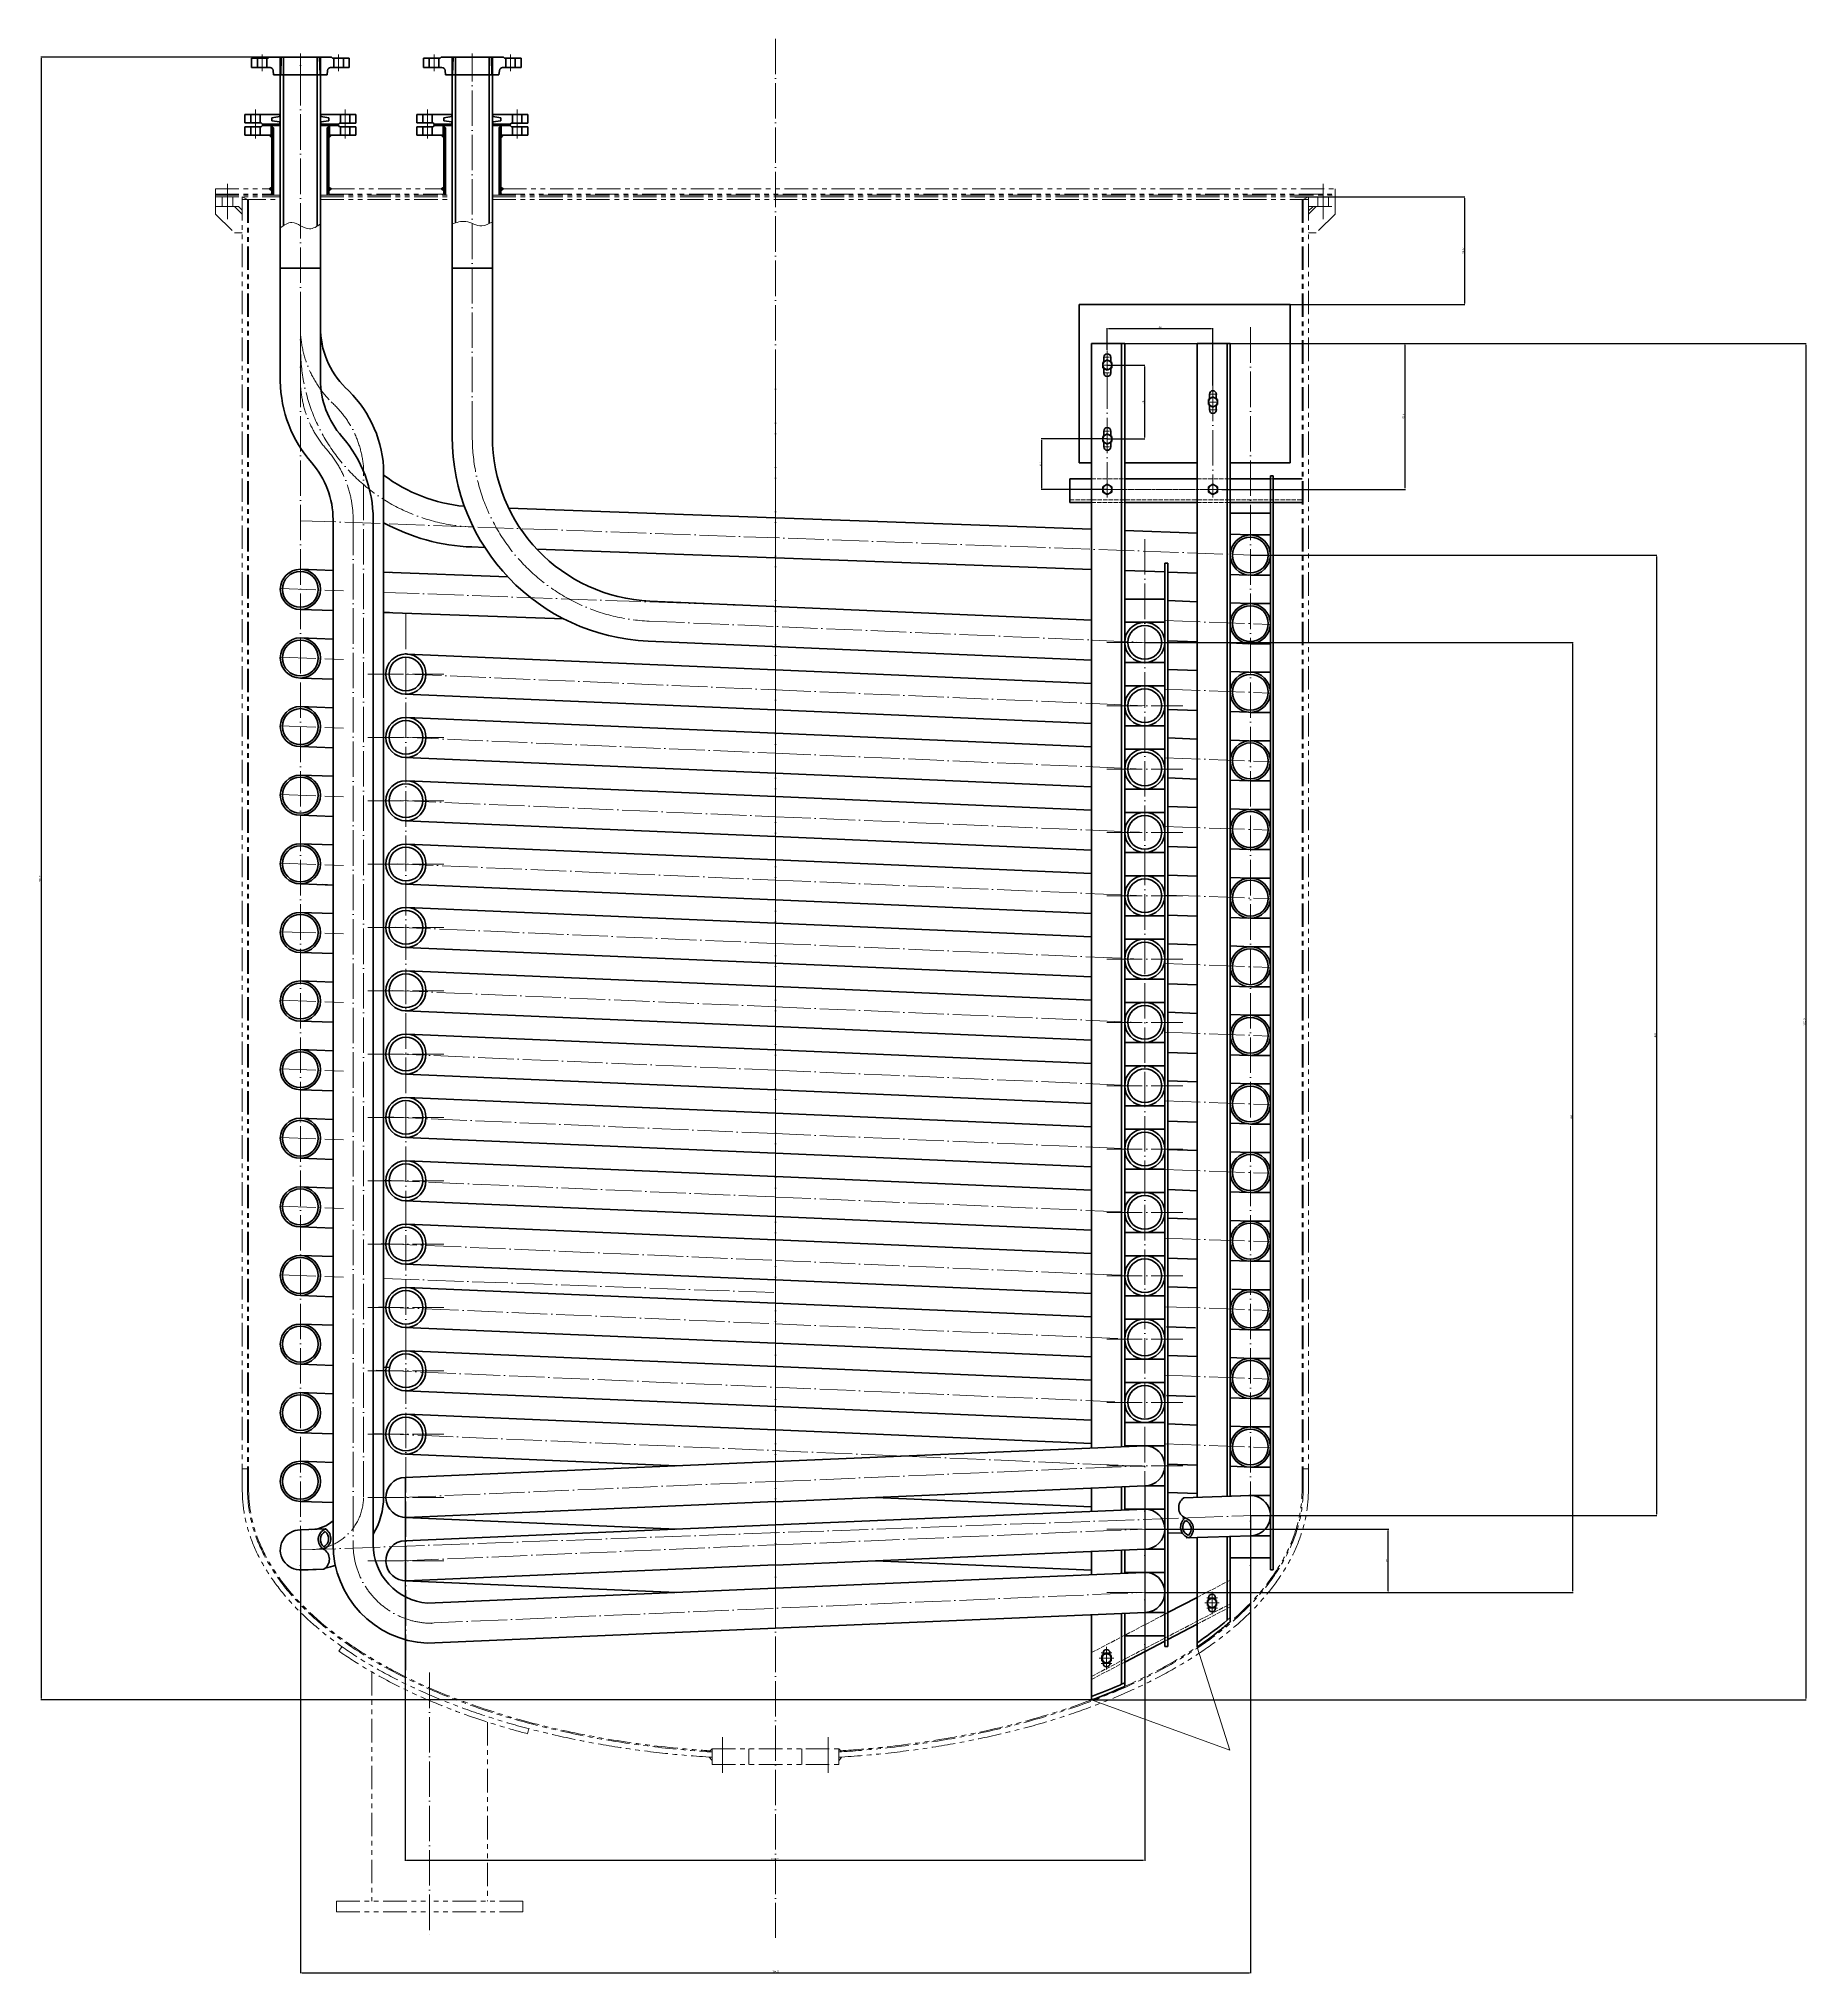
# Model space of a CAD drawing. Header units: millimetres. Extents: x 17368 to 100025, y -24769 to 12950.
# Drawn here: x 66882 to 70231, y -20425 to -16760 of the extents above; entities that cross this region are included whole.
import ezdxf

# ---------------------------------------------------------------- set-up
doc = ezdxf.new("R2010")
doc.units = ezdxf.units.MM
doc.header["$LTSCALE"] = 2.8
for name, pattern in [('ACAD_ISO04W100', [30, 24, -3, 0, -3]), ('AM_ISO02W050', [7.5, 6, -1.5]), ('AM_ISO02W050x2', [3.75, 3, -0.75]), ('CENTER', [2, 1.25, -0.25, 0.25, -0.25]), ('CENTER2', [28.575, 19.05, -3.175, 3.175, -3.175]), ('DASHDOT', [30.5, 24, -3, 0.5, -3]), ('PHANTOM2', [31.75, 15.875, -3.175, 3.175, -3.175, 3.175, -3.175])]:
    doc.linetypes.add(name, pattern=pattern)
doc.layers.get('0').update_dxf_attribs({"lineweight": 50})
doc.layers.get('Defpoints').update_dxf_attribs({"lineweight": 50})
for name, color, linetype, lineweight in [('AM_3N', 6, 'AM_ISO02W050', 15), ('center', 1, 'CENTER', 15), ('DASH_DOT_LINE', 255, 'DASHDOT', 15), ('draw', 7, 'Continuous', 15), ('red', 1, 'ACAD_ISO04W100', 15), ('双点划线', 4, 'PHANTOM2', 15), ('细实线', 5, 'Continuous', 15)]:
    doc.layers.add(name, color=color, linetype=linetype, lineweight=lineweight)
doc.styles.add('仿宋体', font='', dxfattribs={"width": 0.7, "height": 3.5})
doc.styles.get('仿宋体').set_extended_font_data('FangSong_GB2312')
doc.dimstyles.new('ISO-25', dxfattribs={"dimtxt": 3.5, "dimasz": 2.5, "dimexe": 1.25, "dimexo": 0.625, "dimtad": 1, "dimdsep": 46, "dimtxsty": '仿宋体', "dimcen": 2.5, "dimadec": 0, "dimazin": 0, "dimtfac": 1, "dimtmove": 0, "dimatfit": 1, "dimfxl": 0, "dimarcsym": 0})

# ---------------------------------------------------------------- blocks, each defined once
blk = doc.blocks.new('A$C7FC716BE')
at = {"layer": '细实线', "color": 1, "linetype": 'CENTER2', "lineweight": 15}
for p, q in [((-72.5, 4.5), (-72.5, -26.5)), ((0, 6.5), (0, -42.7)), ((72.5, 4.5), (72.5, -26.5))]:
    blk.add_line(p, q, dxfattribs=at)
at = {"layer": '细实线', "color": 7, "linetype": 'Continuous', "lineweight": 50}
for p, q in [((-59, 0), (-61, -2)), ((59, 0), (-59, 0)), ((59, 0), (61, -2)), ((-92.5, -2), (-92.5, -20)), ((-92.5, -2), (-61, -2)), ((-57.4, -20), (-92.5, -20)), ((-81.5, -2), (-81.5, -20)), ((-63.5, -2), (-63.5, -20)), ((-50.6, -34), (-51.5, -25.4)), ((50.6, -34), (-50.6, -34)), ((-37, 0), (-38.1, -34)), ((37, 0), (38.1, -34)), ((50.6, -34), (51.5, -25.4)), ((92.5, -20), (57.4, -20)), ((92.5, -2), (61, -2)), ((63.5, -2), (63.5, -20)), ((81.5, -2), (81.5, -20)), ((92.5, -2), (92.5, -20))]:
    blk.add_line(p, q, dxfattribs=at)
at = {"layer": '细实线'}
for p, q in [((-35.6, 0), (-36.6, -34)), ((35.6, 0), (36.6, -34))]:
    blk.add_line(p, q, dxfattribs=at)
at = {"layer": '细实线', "color": 7, "linetype": 'Continuous', "lineweight": 50}
for centre, start, end in [((-57.4, -26), 5.7106, 90), ((57.4, -26), 90, 174.2894)]:
    blk.add_arc(centre, 6, start, end, dxfattribs=at)
blk = doc.blocks.new('A$C07E01CA7')
at = {"color": 7, "linetype": 'Continuous', "lineweight": 50}
for p, q in [((0, 9.9), (-8.6, 5)), ((-8.6, 5), (-8.6, -5)), ((8.6, 5), (0, 9.9)), ((8.6, -5), (8.6, 5)), ((-8.6, -5), (0, -9.9)), ((0, -9.9), (8.6, -5))]:
    blk.add_line(p, q, dxfattribs=at)
blk.add_circle((0, 0), 8.6, dxfattribs=at)
at = {"layer": 'DASH_DOT_LINE', "color": 1, "linetype": 'DASHDOT', "lineweight": 15}
for p, q in [((-8.3, 0), (8.3, 0)), ((0, 8.3), (0, -8.3))]:
    blk.add_line(p, q, dxfattribs=at)
blk = doc.blocks.new('*D1185')
at = {"layer": 'Defpoints', "color": 0, "linetype": 'Continuous', "lineweight": 15}
for p in [(67354, -16794.4), (66886.9, -19907.2), (68876.9, -19907.2)]:
    blk.add_point(p, dxfattribs=at)
at = {"layer": '细实线', "color": 0, "linetype": 'Continuous', "lineweight": -2}
for p, q in [((67353.3, -16794.4), (66886.1, -16794.4)), ((66886.9, -16796.9), (66886.9, -19904.7)), ((68876.3, -19907.2), (66886.1, -19907.2))]:
    blk.add_line(p, q, dxfattribs=at)
at = {"layer": '细实线', "color": 0, "linetype": 'Continuous', "lineweight": 15}
for points in [[(66886.5, -16796.9), (66887.3, -16796.9), (66886.9, -16794.4)], [(66886.5, -19904.7), (66887.3, -19904.7), (66886.9, -19907.2)]]:
    blk.add_solid(points, dxfattribs=at)
at = {"layer": '细实线', "color": 0, "linetype": 'Continuous', "lineweight": 15, "insert": (66884.4, -18350.8), "char_height": 3.5, "attachment_point": 5, "rotation": 90, "style": '仿宋体'}
blk.add_mtext('3112.81', dxfattribs=at)
blk = doc.blocks.new('*D1186')
at = {"layer": 'Defpoints', "color": 0, "linetype": 'Continuous', "lineweight": 15}
for p in [(69106.9, -17308.8), (68906.9, -17350.1), (69106.9, -17417.2)]:
    blk.add_point(p, dxfattribs=at)
at = {"layer": '细实线', "color": 0, "linetype": 'Continuous', "lineweight": -2}
for p, q in [((68906.9, -17349.5), (68906.9, -17308)), ((68909.4, -17308.8), (69104.4, -17308.8)), ((69106.9, -17416.6), (69106.9, -17308))]:
    blk.add_line(p, q, dxfattribs=at)
at = {"layer": '细实线', "color": 0, "linetype": 'Continuous', "lineweight": 15}
for points in [[(68909.4, -17308.3), (68909.4, -17309.2), (68906.9, -17308.8)], [(69104.4, -17308.3), (69104.4, -17309.2), (69106.9, -17308.8)]]:
    blk.add_solid(points, dxfattribs=at)
at = {"layer": '细实线', "color": 0, "linetype": 'Continuous', "lineweight": 15, "insert": (69006.9, -17306.2), "char_height": 3.5, "attachment_point": 5, "style": '仿宋体'}
blk.add_mtext('200', dxfattribs=at)
blk = doc.blocks.new('*D1187')
at = {"layer": 'Defpoints', "color": 0, "linetype": 'Continuous', "lineweight": 15}
for p in [(68906.9, -17378.1), (68906.9, -17518.1), (68977.2, -17518.1)]:
    blk.add_point(p, dxfattribs=at)
at = {"layer": '细实线', "color": 0, "linetype": 'Continuous', "lineweight": -2}
for p, q in [((68907.5, -17378.1), (68978, -17378.1)), ((68977.2, -17380.6), (68977.2, -17515.6)), ((68907.5, -17518.1), (68978, -17518.1))]:
    blk.add_line(p, q, dxfattribs=at)
at = {"layer": '细实线', "color": 0, "linetype": 'Continuous', "lineweight": 15}
for points in [[(68976.7, -17380.6), (68977.6, -17380.6), (68977.2, -17378.1)], [(68976.7, -17515.6), (68977.6, -17515.6), (68977.2, -17518.1)]]:
    blk.add_solid(points, dxfattribs=at)
at = {"layer": '细实线', "color": 0, "linetype": 'Continuous', "lineweight": 15, "insert": (68974.6, -17448.1), "char_height": 3.5, "attachment_point": 5, "rotation": 90, "style": '仿宋体'}
blk.add_mtext('140', dxfattribs=at)
blk = doc.blocks.new('*D1188')
at = {"layer": 'Defpoints', "color": 0, "linetype": 'Continuous', "lineweight": 15}
for p in [(68782.6, -17518.1), (68906.9, -17518.1), (68906.9, -17613.6)]:
    blk.add_point(p, dxfattribs=at)
at = {"layer": '细实线', "color": 0, "linetype": 'Continuous', "lineweight": -2}
for p, q in [((68906.3, -17518.1), (68781.8, -17518.1)), ((68782.6, -17611.1), (68782.6, -17520.6)), ((68906.3, -17613.6), (68781.8, -17613.6))]:
    blk.add_line(p, q, dxfattribs=at)
at = {"layer": '细实线', "color": 0, "linetype": 'Continuous', "lineweight": 15}
for points in [[(68782.2, -17520.6), (68783.1, -17520.6), (68782.6, -17518.1)], [(68782.2, -17611.1), (68783.1, -17611.1), (68782.6, -17613.6)]]:
    blk.add_solid(points, dxfattribs=at)
at = {"layer": '细实线', "color": 0, "linetype": 'Continuous', "lineweight": 15, "insert": (68780.1, -17565.8), "char_height": 3.5, "attachment_point": 5, "rotation": 90, "style": '仿宋体'}
blk.add_mtext('95.5', dxfattribs=at)
blk = doc.blocks.new('*D1189')
at = {"layer": 'Defpoints', "color": 0, "linetype": 'Continuous', "lineweight": 15}
for p in [(68977.9, -19583.5), (69439.2, -19583.5), (68977.9, -19703.5)]:
    blk.add_point(p, dxfattribs=at)
at = {"layer": '细实线', "color": 0, "linetype": 'Continuous', "lineweight": -2}
for p, q in [((68978.5, -19583.5), (69440, -19583.5)), ((69439.2, -19701), (69439.2, -19586)), ((68978.5, -19703.5), (69440, -19703.5))]:
    blk.add_line(p, q, dxfattribs=at)
at = {"layer": '细实线', "color": 0, "linetype": 'Continuous', "lineweight": 15}
for points in [[(69438.8, -19586), (69439.6, -19586), (69439.2, -19583.5)], [(69438.8, -19701), (69439.6, -19701), (69439.2, -19703.5)]]:
    blk.add_solid(points, dxfattribs=at)
at = {"layer": '细实线', "color": 0, "linetype": 'Continuous', "lineweight": 15, "insert": (69436.7, -19643.5), "char_height": 3.5, "attachment_point": 5, "rotation": 90, "style": '仿宋体'}
blk.add_mtext('120', dxfattribs=at)
blk = doc.blocks.new('*D1190')
at = {"layer": 'Defpoints', "color": 0, "linetype": 'Continuous', "lineweight": 15}
for p in [(68977.9, -17903.5), (68978.5, -19703.5), (69788.6, -19703.5)]:
    blk.add_point(p, dxfattribs=at)
at = {"layer": '细实线', "color": 0, "linetype": 'Continuous', "lineweight": -2}
for p, q in [((68978.5, -17903.5), (69789.4, -17903.5)), ((69788.6, -17906), (69788.6, -19701)), ((68979.1, -19703.5), (69789.4, -19703.5))]:
    blk.add_line(p, q, dxfattribs=at)
at = {"layer": '细实线', "color": 0, "linetype": 'Continuous', "lineweight": 15}
for points in [[(69788.2, -17906), (69789.1, -17906), (69788.6, -17903.5)], [(69788.2, -19701), (69789.1, -19701), (69788.6, -19703.5)]]:
    blk.add_solid(points, dxfattribs=at)
at = {"layer": '细实线', "color": 0, "linetype": 'Continuous', "lineweight": 15, "insert": (69786.1, -18803.5), "char_height": 3.5, "attachment_point": 5, "rotation": 90, "style": '仿宋体'}
blk.add_mtext('1800', dxfattribs=at)
blk = doc.blocks.new('*D1191')
at = {"layer": 'Defpoints', "color": 0, "linetype": 'Continuous', "lineweight": 15}
for p in [(69177.9, -17738), (69177.9, -19558), (69947.4, -19558)]:
    blk.add_point(p, dxfattribs=at)
at = {"layer": '细实线', "color": 0, "linetype": 'Continuous', "lineweight": -2}
for p, q in [((69178.5, -17738), (69948.2, -17738)), ((69947.4, -17740.5), (69947.4, -19555.5)), ((69178.5, -19558), (69948.2, -19558))]:
    blk.add_line(p, q, dxfattribs=at)
at = {"layer": '细实线', "color": 0, "linetype": 'Continuous', "lineweight": 15}
for points in [[(69947, -17740.5), (69947.8, -17740.5), (69947.4, -17738)], [(69947, -19555.5), (69947.8, -19555.5), (69947.4, -19558)]]:
    blk.add_solid(points, dxfattribs=at)
at = {"layer": '细实线', "color": 0, "linetype": 'Continuous', "lineweight": 15, "insert": (69944.8, -18648), "char_height": 3.5, "attachment_point": 5, "rotation": 90, "style": '仿宋体'}
blk.add_mtext('1820', dxfattribs=at)
blk = doc.blocks.new('*D1192')
at = {"layer": 'Defpoints', "color": 0, "linetype": 'Continuous', "lineweight": 15}
for p in [(68908.4, -17337), (68876.3, -19907.2), (70230.5, -19907.2)]:
    blk.add_point(p, dxfattribs=at)
at = {"layer": '细实线', "color": 0, "linetype": 'Continuous', "lineweight": -2}
for p, q in [((68909, -17337), (70231.3, -17337)), ((70230.5, -17339.5), (70230.5, -19904.7)), ((68876.9, -19907.2), (70231.3, -19907.2))]:
    blk.add_line(p, q, dxfattribs=at)
at = {"layer": '细实线', "color": 0, "linetype": 'Continuous', "lineweight": 15}
for points in [[(70230.1, -17339.5), (70231, -17339.5), (70230.5, -17337)], [(70230.1, -19904.7), (70231, -19904.7), (70230.5, -19907.2)]]:
    blk.add_solid(points, dxfattribs=at)
at = {"layer": '细实线', "color": 0, "linetype": 'Continuous', "lineweight": 15, "insert": (70228, -18622.1), "char_height": 3.5, "attachment_point": 5, "rotation": 90, "style": '仿宋体'}
blk.add_mtext('2570.24', dxfattribs=at)
blk = doc.blocks.new('*D1193')
at = {"layer": 'Defpoints', "color": 0, "linetype": 'Continuous', "lineweight": 15}
for p in [(67576.3, -19485.5), (68977.9, -19501.8), (68977.9, -20211.1)]:
    blk.add_point(p, dxfattribs=at)
at = {"layer": '细实线', "color": 0, "linetype": 'Continuous', "lineweight": -2}
for p, q in [((67576.3, -19486.2), (67576.3, -20211.9)), ((68977.9, -19502.4), (68977.9, -20211.9)), ((67578.8, -20211.1), (68975.4, -20211.1))]:
    blk.add_line(p, q, dxfattribs=at)
at = {"layer": '细实线', "color": 0, "linetype": 'Continuous', "lineweight": 15}
for points in [[(67578.8, -20210.7), (67578.8, -20211.5), (67576.3, -20211.1)], [(68975.4, -20210.7), (68975.4, -20211.5), (68977.9, -20211.1)]]:
    blk.add_solid(points, dxfattribs=at)
at = {"layer": '细实线', "color": 0, "linetype": 'Continuous', "lineweight": 15, "insert": (68277.1, -20208.5), "char_height": 3.5, "attachment_point": 5, "style": '仿宋体'}
blk.add_mtext('1401.63', dxfattribs=at)
blk = doc.blocks.new('*D1194')
at = {"layer": 'Defpoints', "color": 0, "linetype": 'Continuous', "lineweight": 15}
for p in [(69178.5, -19558), (67377.9, -19585), (69178.5, -20424.4)]:
    blk.add_point(p, dxfattribs=at)
at = {"layer": '细实线', "color": 0, "linetype": 'Continuous', "lineweight": -2}
for p, q in [((69178.5, -19558.6), (69178.5, -20425.2)), ((67377.9, -19585.6), (67377.9, -20425.2)), ((67380.4, -20424.4), (69176, -20424.4))]:
    blk.add_line(p, q, dxfattribs=at)
at = {"layer": '细实线', "color": 0, "linetype": 'Continuous', "lineweight": 15}
for points in [[(67380.4, -20423.9), (67380.4, -20424.8), (67377.9, -20424.4)], [(69176, -20423.9), (69176, -20424.8), (69178.5, -20424.4)]]:
    blk.add_solid(points, dxfattribs=at)
at = {"layer": '细实线', "color": 0, "linetype": 'Continuous', "lineweight": 15, "insert": (68278.2, -20421.8), "char_height": 3.5, "attachment_point": 5, "style": '仿宋体'}
blk.add_mtext('1800.63', dxfattribs=at)
blk = doc.blocks.new('*D1195')
at = {"layer": 'Defpoints', "color": 0, "linetype": 'Continuous', "lineweight": 15}
for p in [(69114.1, -17337), (69123.1, -17613.6), (69470.9, -17613.6)]:
    blk.add_point(p, dxfattribs=at)
at = {"layer": '细实线', "color": 0, "linetype": 'Continuous', "lineweight": -2}
for p, q in [((69114.8, -17337), (69471.7, -17337)), ((69470.9, -17339.5), (69470.9, -17611.1)), ((69123.8, -17613.6), (69471.7, -17613.6))]:
    blk.add_line(p, q, dxfattribs=at)
at = {"layer": '细实线', "color": 0, "linetype": 'Continuous', "lineweight": 15}
for points in [[(69470.5, -17339.5), (69471.3, -17339.5), (69470.9, -17337)], [(69470.5, -17611.1), (69471.3, -17611.1), (69470.9, -17613.6)]]:
    blk.add_solid(points, dxfattribs=at)
at = {"layer": '细实线', "color": 0, "linetype": 'Continuous', "lineweight": 15, "insert": (69468.3, -17475.3), "char_height": 3.5, "attachment_point": 5, "rotation": 90, "style": '仿宋体'}
blk.add_mtext('276.6', dxfattribs=at)
blk = doc.blocks.new('*D1196')
at = {"layer": 'Defpoints', "color": 0, "linetype": 'Continuous', "lineweight": 15}
for p in [(69261.7, -17059.4), (69199.6, -17263.6), (69583.6, -17263.6)]:
    blk.add_point(p, dxfattribs=at)
at = {"layer": '细实线', "color": 0, "linetype": 'Continuous', "lineweight": -2}
for p, q in [((69262.3, -17059.4), (69584.4, -17059.4)), ((69583.6, -17061.9), (69583.6, -17261.1)), ((69200.2, -17263.6), (69584.4, -17263.6))]:
    blk.add_line(p, q, dxfattribs=at)
at = {"layer": '细实线', "color": 0, "linetype": 'Continuous', "lineweight": 15}
for points in [[(69583.2, -17061.9), (69584, -17061.9), (69583.6, -17059.4)], [(69583.2, -17261.1), (69584, -17261.1), (69583.6, -17263.6)]]:
    blk.add_solid(points, dxfattribs=at)
at = {"layer": '细实线', "color": 0, "linetype": 'Continuous', "lineweight": 15, "insert": (69581.1, -17161.5), "char_height": 3.5, "attachment_point": 5, "rotation": 90, "style": '仿宋体'}
blk.add_mtext('204.17', dxfattribs=at)

msp = doc.modelspace()

# ---------------------------------------------------------------- linework, layer by layer
for p, q in [((67339.91895, -17309.89864), (67339.91895, -16794.42474)), ((67345.91895, -17113.83937), (67345.91895, -16794.42474)), ((67409.8942, -17114.6647), (67409.8942, -16794.42474)), ((67415.8942, -17306.46624), (67415.8942, -16794.42474)), ((67665.69096, -17517.94684), (67665.69096, -16794.42474)), ((67671.69096, -17108.67394), (67671.69096, -16794.42474)), ((67735.66621, -17109.93993), (67735.66621, -16794.42474)), ((67741.66621, -17513.56426), (67741.66621, -16794.42474)), ((67339.91895, -17194.42474), (67415.8942, -17194.42474)), ((67665.69096, -17194.42474), (67741.66621, -17194.42474)), ((68853.41895, -17263.59077), (69253.41895, -17263.59077)), ((68853.41895, -17563.59077), (68853.41895, -17263.59077)), ((69253.41895, -17263.59077), (69253.41895, -17563.59077)), ((67339.91895, -17408.8807), (67339.91895, -17264.40144)), ((67415.8942, -17405.65653), (67415.8942, -17264.40144)), ((68876.91895, -17336.99453), (68876.91895, -19430.00825)), ((68876.91895, -17336.99453), (68939.91895, -17336.99453)), ((68933.91895, -17336.99453), (68933.91895, -19427.56539)), ((68939.91895, -17336.99453), (68939.91895, -19427.30825)), ((69076.91895, -17336.99453), (69076.91895, -19523.67419)), ((69076.91895, -17336.99453), (69139.91895, -17336.99453)), ((69133.91895, -17336.99453), (69133.91895, -19521.61351)), ((69139.91895, -17336.99453), (69139.91895, -19521.39659)), ((68900.41895, -17363.09077), (68900.41895, -17371.91855)), ((68913.41895, -17363.09077), (68913.41895, -17371.91855)), ((68900.41895, -17384.26299), (68900.41895, -17393.09077)), ((68913.41895, -17384.26299), (68913.41895, -17393.09077)), ((69100.41895, -17433.09077), (69100.41895, -17441.91855)), ((69113.41895, -17433.09077), (69113.41895, -17441.91855)), ((69100.41895, -17454.26299), (69100.41895, -17463.09077)), ((69113.41895, -17454.26299), (69113.41895, -17463.09077)), ((68900.41895, -17503.09077), (68900.41895, -17511.91855)), ((68913.41895, -17503.09077), (68913.41895, -17511.91855)), ((68900.41895, -17524.26299), (68900.41895, -17533.09077)), ((68913.41895, -17524.26299), (68913.41895, -17533.09077)), ((67535.61562, -19522.24635), (67535.61562, -17571.22214)), ((68835.8942, -17593.59077), (68876.91895, -17593.59077)), ((68835.8942, -17593.59077), (68835.8942, -17638.59077)), ((68853.41895, -17563.59077), (68876.91895, -17563.59077)), ((68939.91895, -17563.59077), (69076.91895, -17563.59077)), ((68939.91895, -17593.59077), (69076.91895, -17593.59077)), ((69139.91895, -17563.59077), (69253.41895, -17563.59077)), ((69139.91895, -17593.59077), (69215.87241, -17593.59077)), ((69215.87241, -17588.02369), (69220.87241, -17588.02369)), ((69215.87241, -17588.02369), (69215.87241, -19660.57866)), ((69220.87241, -17588.02369), (69220.87241, -19660.57866)), ((69220.87241, -17593.59077), (69275.8942, -17593.59077)), ((67772.66472, -17649.1451), (68277.8942, -17667.43796)), ((68277.8942, -17667.43796), (68876.91895, -17689.12686)), ((68835.8942, -17638.59077), (68876.91895, -17638.59077)), ((68939.91895, -17638.59077), (69076.91895, -17638.59077)), ((69139.91895, -17638.59077), (69215.87241, -17638.59077)), ((69139.91895, -17658.59077), (69215.87241, -17658.59077)), ((69220.87241, -17638.59077), (69275.8942, -17638.59077)), ((67439.8942, -17670.78881), (67439.8942, -19612.07191)), ((67515.8942, -17670.7462), (67515.8942, -19612.07191)), ((68939.91895, -17691.40791), (69076.91895, -17696.36827)), ((69139.91895, -17698.64894), (69177.8942, -17700.02369)), ((69177.8942, -17700.02369), (69215.87241, -17700.02369)), ((67702.71428, -17722.69334), (67727.42236, -17723.58558)), ((67826.2383, -17727.15393), (68277.8942, -17743.46373)), ((67439.8942, -17767.26258), (67377.8942, -17765.02369)), ((67547.07388, -17771.13296), (67535.61562, -17770.71919)), ((67770.86952, -17779.21447), (67535.61562, -17770.71919)), ((68277.8942, -17743.46373), (68876.91895, -17765.09518)), ((68939.91895, -17767.37018), (69015.87241, -17770.11294)), ((69015.87241, -17753.58005), (69021.87241, -17753.58005)), ((69015.87241, -17753.58005), (69015.87241, -19805.78939)), ((69021.87241, -17753.58005), (69021.87241, -19805.78939)), ((69021.87241, -17770.32961), (69076.91895, -17772.3174)), ((69139.91895, -17774.5924), (69173.99216, -17775.82282)), ((69177.8942, -17776.02369), (69215.87241, -17776.02369)), ((67439.8942, -17843.26258), (67377.8942, -17841.02369)), ((67547.07388, -17847.13296), (67535.61562, -17846.71919)), ((67877.07689, -17859.04974), (67535.61562, -17846.71919)), ((68040.30704, -17825.27813), (68876.91895, -17861.13292)), ((68939.91895, -17821.5302), (69015.87241, -17821.5302)), ((69076.91895, -17826.37737), (69021.87241, -17824.38957)), ((69177.8942, -17830.02369), (69139.91895, -17828.65237)), ((69177.8942, -17830.02369), (69215.87241, -17830.02369)), ((68939.91895, -17865.49532), (69015.87241, -17865.49532)), ((67439.8942, -17897.26941), (67377.8942, -17895.02369)), ((68037.05289, -17901.20843), (68876.91895, -17937.20269)), ((69076.91895, -17902.37737), (69021.87241, -17900.38957)), ((69175.15333, -17905.92472), (69139.91895, -17904.65237)), ((69177.8942, -17906.02369), (69215.87241, -17906.02369)), ((67579.52128, -17925.53017), (68277.8942, -17955.46043)), ((68277.8942, -17955.46043), (68876.91895, -17981.13292)), ((68939.91895, -17941.5302), (69015.87241, -17941.5302)), ((69076.91895, -17956.5645), (69021.87241, -17954.57064)), ((69175.15333, -17960.12267), (69139.91895, -17958.84644)), ((69177.8942, -17960.02369), (69215.87241, -17960.02369)), ((67439.8942, -17973.26258), (67377.8942, -17971.02369)), ((68939.91895, -17985.49532), (69015.87241, -17985.49532)), ((67439.8942, -18027.26944), (67377.8942, -18025.02369)), ((67576.26712, -18001.46047), (68277.8942, -18031.5302)), ((68277.8942, -18031.5302), (68876.91895, -18057.20269)), ((69076.91895, -18032.37737), (69021.87241, -18030.38957)), ((67579.52128, -18045.53017), (68277.8942, -18075.46043)), ((68939.91895, -18061.5302), (69015.87241, -18061.5302)), ((69175.15333, -18035.92472), (69139.91895, -18034.65237)), ((69177.8942, -18036.02369), (69215.87241, -18036.02369)), ((67439.8942, -18103.26258), (67377.8942, -18101.02369)), ((68277.8942, -18075.46043), (68876.91895, -18101.13292)), ((68939.91895, -18105.49532), (69015.87241, -18105.49532)), ((69076.91895, -18086.56536), (69021.87241, -18084.57148)), ((69175.14495, -18090.12328), (69139.91895, -18088.84733)), ((69177.8942, -18090.02369), (69215.87241, -18090.02369)), ((67576.26712, -18121.46047), (68277.8942, -18151.5302)), ((67439.8942, -18157.26944), (67377.8942, -18155.02369)), ((67579.52128, -18165.53017), (68277.8942, -18195.46043)), ((68277.8942, -18151.5302), (68876.91895, -18177.20269)), ((69076.91895, -18162.37737), (69021.87241, -18160.38957)), ((69175.15333, -18165.92472), (69139.91895, -18164.65237)), ((69177.8942, -18166.02369), (69215.87241, -18166.02369)), ((68277.8942, -18195.46043), (68876.91895, -18221.13292)), ((68939.91895, -18181.5302), (69015.87241, -18181.5302)), ((69076.91895, -18216.56535), (69021.87241, -18214.57147)), ((67439.8942, -18233.26258), (67377.8942, -18231.02369)), ((67576.26712, -18241.46047), (68277.8942, -18271.5302)), ((68939.91895, -18225.49532), (69015.87241, -18225.49532)), ((69175.14499, -18220.12327), (69139.91895, -18218.84732)), ((69177.8942, -18220.02369), (69215.87241, -18220.02369)), ((67439.8942, -18287.26258), (67377.8942, -18285.02369)), ((67579.52128, -18285.53017), (68277.8942, -18315.46043)), ((68277.8942, -18271.5302), (68876.91895, -18297.20269)), ((69076.91895, -18292.37737), (69021.87241, -18290.38957)), ((68277.8942, -18315.46043), (68876.91895, -18341.13292)), ((68939.91895, -18301.5302), (69015.87241, -18301.5302)), ((69175.15333, -18295.92472), (69139.91895, -18294.65237)), ((69177.8942, -18296.02369), (69215.87241, -18296.02369)), ((67439.8942, -18363.26258), (67377.8942, -18361.02369)), ((67439.8942, -18363.26258), (67418.93277, -18362.50564)), ((67576.26712, -18361.46047), (68277.8942, -18391.5302)), ((68939.91895, -18345.49532), (69015.87241, -18345.49532)), ((69076.91895, -18346.37737), (69021.87241, -18344.38957)), ((69177.8942, -18350.02369), (69139.91895, -18348.65237)), ((69177.8942, -18350.02369), (69215.87241, -18350.02369)), ((68277.8942, -18391.5302), (68876.91895, -18417.20269)), ((67439.8942, -18417.26258), (67377.8942, -18415.02369)), ((67579.52128, -18405.53017), (68277.8942, -18435.46043)), ((68277.8942, -18435.46043), (68876.91895, -18461.13292)), ((68939.91895, -18421.5302), (69015.87241, -18421.5302)), ((69076.91895, -18422.37737), (69021.87241, -18420.38957)), ((69175.15333, -18425.92472), (69139.91895, -18424.65237)), ((69177.8942, -18426.02369), (69215.87241, -18426.02369)), ((68939.91895, -18465.49532), (69015.87241, -18465.49532)), ((67439.8942, -18493.26258), (67377.8942, -18491.02369)), ((67576.26712, -18481.46047), (68277.8942, -18511.5302)), ((69076.91895, -18476.37737), (69021.87241, -18474.38957)), ((69177.8942, -18480.02369), (69139.91895, -18478.65237)), ((69177.8942, -18480.02369), (69215.87241, -18480.02369)), ((67439.8942, -18547.26258), (67377.8942, -18545.02369)), ((67579.52128, -18525.53017), (68277.8942, -18555.46043)), ((68277.8942, -18511.5302), (68876.91895, -18537.20269)), ((68939.91895, -18541.5302), (69015.87241, -18541.5302)), ((68277.8942, -18555.46043), (68876.91895, -18581.13292)), ((69076.91895, -18552.37737), (69021.87241, -18550.25998)), ((69175.15333, -18555.92472), (69139.91895, -18554.65237)), ((69177.8942, -18556.02369), (69215.87241, -18556.02369)), ((67576.26712, -18601.46047), (68277.8942, -18631.5302)), ((68939.91895, -18585.49532), (69015.87241, -18585.49532)), ((69076.91895, -18606.37737), (69021.87241, -18604.38957)), ((69177.8942, -18610.02369), (69139.91895, -18608.65237)), ((69177.8942, -18610.02369), (69215.87241, -18610.02369)), ((67439.8942, -18623.26258), (67377.8942, -18621.02369)), ((67579.52128, -18645.53017), (68277.8942, -18675.46043)), ((68277.8942, -18631.5302), (68876.91895, -18657.20269)), ((67439.8942, -18677.26258), (67377.8942, -18675.02369)), ((68277.8942, -18675.46043), (68876.91895, -18701.13292)), ((68939.91895, -18661.5302), (69015.87241, -18661.5302)), ((69076.91895, -18682.37737), (69021.87241, -18680.38957)), ((69175.15333, -18685.92472), (69139.91895, -18684.65237)), ((69177.8942, -18686.02369), (69215.87241, -18686.02369)), ((67576.26712, -18721.46047), (68277.8942, -18751.5302)), ((68939.91895, -18705.49532), (69015.87241, -18705.49532)), ((67439.8942, -18753.26258), (67377.8942, -18751.02369)), ((67579.52128, -18765.53017), (68277.8942, -18795.46043)), ((68277.8942, -18751.5302), (68876.91895, -18777.20269)), ((69076.91895, -18736.37737), (69021.87241, -18734.38957)), ((69177.8942, -18740.02369), (69139.91895, -18738.65237)), ((69177.8942, -18740.02369), (69215.87241, -18740.02369)), ((68277.8942, -18795.46043), (68876.91895, -18821.13292)), ((68939.91895, -18781.5302), (69015.87241, -18781.5302)), ((67439.8942, -18807.26258), (67377.8942, -18805.02369)), ((68939.91895, -18825.49532), (69015.87241, -18825.49532)), ((69076.91895, -18812.37737), (69021.87241, -18810.38957)), ((69175.15333, -18815.92472), (69139.91895, -18814.65237)), ((69177.8942, -18816.02369), (69215.87241, -18816.02369)), ((67576.26712, -18841.46047), (68277.8942, -18871.5302)), ((68277.8942, -18871.5302), (68876.91895, -18897.20269)), ((69076.91895, -18866.37737), (69021.87241, -18864.38957)), ((69177.8942, -18870.02369), (69139.91895, -18868.65237)), ((69177.8942, -18870.02369), (69215.87241, -18870.02369)), ((67439.8942, -18883.26258), (67377.8942, -18881.02369)), ((67579.52128, -18885.53017), (68277.8942, -18915.46043)), ((68939.91895, -18901.5302), (69015.87241, -18901.5302)), ((67439.8942, -18937.26258), (67377.8942, -18935.02369)), ((68277.8942, -18915.46043), (68876.91895, -18941.13292)), ((68939.91895, -18945.49532), (69015.87241, -18945.49532)), ((69076.91895, -18942.37737), (69021.87241, -18940.38957)), ((69175.15333, -18945.92472), (69139.91895, -18944.65237)), ((69177.8942, -18946.02369), (69215.87241, -18946.02369)), ((67576.26712, -18961.46047), (68277.8942, -18991.5302)), ((67439.8942, -19013.26258), (67377.8942, -19011.02369)), ((67579.52128, -19005.53017), (68277.8942, -19035.46043)), ((68277.8942, -18991.5302), (68876.91895, -19017.20269)), ((68939.91895, -19021.5302), (69015.87241, -19021.5302)), ((69076.91895, -18996.37737), (69021.87241, -18994.38957)), ((69177.8942, -19000.02369), (69139.91895, -18998.65237)), ((69177.8942, -19000.02369), (69215.87241, -19000.02369)), ((68277.8942, -19035.46043), (68876.91895, -19061.13292)), ((67439.8942, -19067.26258), (67377.8942, -19065.02369)), ((67576.26712, -19081.46047), (68277.8942, -19111.5302)), ((68939.91895, -19065.49532), (69015.87241, -19065.49532)), ((69076.91895, -19072.37737), (69021.87241, -19070.38957)), ((69175.15333, -19075.92472), (69139.91895, -19074.65237)), ((69177.8942, -19076.02369), (69215.87241, -19076.02369)), ((67579.52128, -19125.53017), (68277.8942, -19155.46043)), ((68277.8942, -19111.5302), (68876.91895, -19137.20269)), ((69076.91895, -19126.37737), (69021.87241, -19124.38957)), ((69177.8942, -19130.02369), (69142.65982, -19128.75134)), ((69175.94674, -19129.95337), (69213.92495, -19129.95337)), ((67439.8942, -19143.26258), (67377.8942, -19141.02369)), ((68277.8942, -19155.46043), (68876.91895, -19181.13292)), ((68939.91895, -19141.5302), (69015.87241, -19141.5302)), ((67439.8942, -19197.26258), (67377.8942, -19195.02369)), ((67576.26712, -19201.46047), (68277.8942, -19231.5302)), ((68939.91895, -19185.49532), (69015.87241, -19185.49532)), ((69074.1763, -19202.32786), (69019.12975, -19200.34007)), ((69175.15333, -19205.92472), (69139.91895, -19204.65237)), ((69177.8942, -19206.02369), (69215.87241, -19206.02369)), ((68277.8942, -19231.5302), (68876.91895, -19257.20269)), ((67439.8942, -19273.26258), (67377.8942, -19271.02369)), ((67547.07388, -19277.13296), (67535.61562, -19276.71919)), ((67579.52128, -19245.53017), (68277.8942, -19275.46043)), ((68277.8942, -19275.46043), (68876.91895, -19301.13292)), ((68939.91895, -19261.5302), (69015.87241, -19261.5302)), ((69076.91895, -19256.37737), (69021.87241, -19254.38957)), ((69177.8942, -19260.02369), (69139.91895, -19258.65184)), ((69177.8942, -19260.02369), (69215.87241, -19260.02369)), ((68939.91895, -19305.49532), (69015.87241, -19305.49532)), ((67439.8942, -19327.26258), (67377.8942, -19325.02369)), ((67576.26712, -19321.46047), (68277.8942, -19351.5302)), ((68277.8942, -19351.5302), (68876.91895, -19377.20269)), ((69074.1763, -19332.32786), (69019.12975, -19330.34007)), ((69175.15333, -19335.92472), (69139.91895, -19334.65237)), ((69177.8942, -19336.02369), (69215.87241, -19336.02369)), ((67579.52128, -19365.53017), (68277.8942, -19395.46043)), ((68939.91895, -19381.5302), (69015.87241, -19381.5302)), ((69076.91895, -19386.37597), (69021.87241, -19384.38742)), ((69177.8942, -19390.02369), (69139.91895, -19388.65184)), ((69177.8942, -19390.02369), (69215.87241, -19390.02369)), ((67439.8942, -19403.26258), (67377.8942, -19401.02369)), ((68277.8942, -19395.46043), (68876.91895, -19421.13292)), ((68277.8942, -19455.68074), (68977.8942, -19425.68074)), ((68939.91895, -19425.49532), (69015.87241, -19425.49532)), ((68939.91895, -19425.49532), (69015.87241, -19425.49532)), ((67439.8942, -19457.26258), (67377.8942, -19455.02369)), ((67576.26712, -19441.46047), (68090.41362, -19463.49532)), ((67576.26712, -19485.53017), (68277.8942, -19455.46043)), ((69076.91895, -19462.31859), (69021.87241, -19460.33911)), ((69179.26501, -19465.99896), (69139.91895, -19464.58407)), ((69177.8942, -19466.02369), (69215.87241, -19466.02369)), ((67439.8942, -19533.26258), (67377.8942, -19531.02369)), ((67439.8942, -19533.26258), (67418.93277, -19532.50564)), ((67579.52128, -19561.46047), (68277.8942, -19531.5302)), ((68277.8942, -19531.7505), (68977.8942, -19501.7505)), ((68467.94503, -19523.60547), (68876.91895, -19541.13292)), ((68876.91895, -19506.07802), (68876.91895, -19550.00825)), ((68933.91895, -19503.63516), (68933.91895, -19547.56539)), ((68939.91895, -19503.37802), (68939.91895, -19547.30825)), ((68977.8942, -19501.5302), (69015.87241, -19501.5302)), ((69076.91895, -19516.37737), (69021.87241, -19514.38957)), ((69051.55027, -19524.59133), (69177.8942, -19520.02369)), ((69177.8942, -19520.02369), (69139.91895, -19521.39502)), ((69177.8942, -19520.02369), (69215.87241, -19520.02369)), ((67576.26712, -19561.46047), (68090.41362, -19583.49532)), ((68277.8942, -19575.68074), (68977.8942, -19545.68074)), ((68939.91895, -19545.49532), (69015.87241, -19545.49532)), ((67377.8942, -19585.02369), (67425.64743, -19583.29927)), ((67377.8942, -19585.02369), (67425.64743, -19583.29927)), ((67576.26712, -19605.53017), (68277.8942, -19575.46043)), ((69021.87241, -19590.30451), (69047.42071, -19591.22885)), ((69056.46144, -19600.23593), (69179.26501, -19595.99896)), ((69076.91895, -19599.53011), (69076.91895, -19806.99453)), ((69133.91895, -19597.56349), (69133.91895, -19755.98647)), ((69139.91895, -19597.35648), (69139.91895, -19758.75786)), ((69177.8942, -19596.02369), (69215.87241, -19596.02369)), ((68277.8942, -19651.7505), (68977.8942, -19621.7505)), ((68467.94503, -19643.60547), (68876.91895, -19661.13292)), ((68876.91895, -19626.07802), (68876.91895, -19669.78794)), ((68933.91895, -19623.63516), (68933.91895, -19667.34509)), ((68939.91895, -19623.37802), (68939.91895, -19667.08794)), ((68977.8942, -19621.5302), (69015.87241, -19621.5302)), ((69139.91895, -19637.71384), (69215.87241, -19637.71384)), ((67377.8942, -19661.02369), (67422.50901, -19659.4126)), ((67380.63507, -19660.92472), (67422.50804, -19659.41321)), ((67576.26712, -19681.46047), (68090.41362, -19703.49532)), ((67579.52128, -19681.46047), (68277.8942, -19651.5302)), ((68277.8942, -19695.46043), (68976.26712, -19665.53017)), ((68939.91895, -19665.49532), (69015.87241, -19665.49532)), ((69215.87241, -19660.57866), (69220.87241, -19660.57866)), ((67618.84226, -19723.70552), (68277.8942, -19695.46043)), ((69021.87241, -19741.79983), (69076.91895, -19713.00961)), ((69098.91895, -19713.49524), (69098.91895, -19717.32302)), ((69111.91895, -19713.49524), (69111.91895, -19717.32302)), ((68277.8942, -19771.5302), (68979.52128, -19741.46047)), ((68876.91895, -19745.85771), (68876.91895, -19907.23035)), ((68933.91895, -19743.41485), (68933.91895, -19877.56289)), ((68939.91895, -19743.15771), (68939.91895, -19881.47162)), ((68977.8942, -19741.56508), (69015.87241, -19741.56508)), ((69098.91895, -19729.66746), (69098.91895, -19733.49524)), ((69111.91895, -19729.66746), (69111.91895, -19733.49524)), ((67618.00009, -19799.81137), (68277.8942, -19771.5302)), ((68939.91895, -19785.5302), (69015.87241, -19785.5302)), ((69021.87241, -19792.583), (69076.91895, -19763.79278)), ((68898.91895, -19818.09843), (68898.91895, -19821.92621)), ((68911.91895, -19818.09843), (68911.91895, -19821.92621)), ((68939.91895, -19835.44596), (69015.87241, -19795.72109)), ((69015.87241, -19805.78939), (69021.87241, -19805.78939)), ((68898.91895, -19834.27065), (68898.91895, -19838.09843)), ((68911.91895, -19834.27065), (68911.91895, -19838.09843))]:
    msp.add_line(p, q)
at = {"color": 7}
for p, q in [((67272.89417, -16926.42474), (67303.89417, -16926.42474)), ((67272.89419, -16919.42453), (67303.89419, -16919.42466)), ((67305.89417, -16924.42474), (67303.89417, -16926.42474)), ((67305.89418, -16921.42467), (67303.89419, -16919.42466)), ((67305.89418, -16921.42467), (67305.89418, -16924.42473)), ((67326.89417, -16928.42474), (67322.89415, -16928.42473)), ((67322.89417, -16924.42474), (67322.89418, -16921.42474)), ((67322.89417, -16924.42474), (67326.89417, -16928.42474)), ((67338.89417, -16907.42481), (67323.70266, -16909.42481)), ((67323.70266, -16909.42481), (67323.70266, -16915.42481)), ((67338.89417, -16917.42481), (67323.70266, -16915.42481)), ((67338.89417, -16907.42481), (67339.89417, -16907.42481)), ((67338.89417, -16917.42481), (67339.89417, -16917.42481)), ((67416.89417, -16907.42481), (67415.89417, -16907.42481)), ((67416.89417, -16917.42481), (67415.89417, -16917.42481)), ((67449.89418, -16921.42528), (67415.8942, -16921.42514)), ((67449.89417, -16924.42474), (67415.8942, -16924.42474)), ((67416.89417, -16907.42481), (67432.08567, -16909.42481)), ((67416.89417, -16917.42481), (67432.08567, -16915.42481)), ((67416.89418, -16921.42481), (67416.89417, -16917.42481)), ((67432.08567, -16909.42481), (67432.08567, -16915.42481)), ((67432.89417, -16924.4243), (67432.89418, -16921.42521)), ((67449.89418, -16921.42528), (67449.89417, -16924.42474)), ((67449.89417, -16924.42474), (67451.89416, -16926.42474)), ((67449.89418, -16921.42528), (67451.89418, -16919.42529)), ((67627.6662, -16919.42465), (67627.66621, -16903.42465)), ((67631.66617, -16924.42474), (67629.66617, -16926.42474)), ((67631.66619, -16921.42467), (67629.6662, -16919.42466)), ((67631.66619, -16921.42467), (67631.66617, -16924.42474)), ((67665.69096, -16924.42474), (67631.66617, -16924.42474)), ((67665.69096, -16921.42482), (67631.66619, -16921.42467)), ((67652.66617, -16928.42474), (67648.66616, -16928.42473)), ((67648.66617, -16924.42474), (67652.66617, -16928.42474)), ((67648.67857, -16924.42474), (67648.67858, -16921.42474)), ((67664.66617, -16907.42481), (67649.47467, -16909.42481)), ((67649.47467, -16909.42481), (67649.47467, -16915.42481)), ((67664.66617, -16917.42481), (67649.47467, -16915.42481)), ((67664.66616, -16921.42481), (67664.66617, -16917.42481)), ((67664.66617, -16907.42481), (67664.66617, -16903.42481)), ((67664.66617, -16907.42481), (67665.66617, -16907.42481)), ((67664.66617, -16917.42481), (67665.66617, -16917.42481)), ((67742.66617, -16907.42481), (67741.66617, -16907.42481)), ((67742.66617, -16917.42481), (67741.66617, -16917.42481)), ((67742.66617, -16907.42481), (67757.85768, -16909.42481)), ((67742.66617, -16917.42481), (67757.85768, -16915.42481)), ((67758.66601, -16924.42446), (67754.66604, -16928.42448)), ((67754.66604, -16928.42448), (67758.66605, -16928.42445)), ((67757.85768, -16909.42481), (67757.85768, -16915.42481)), ((67758.66617, -16924.4243), (67758.66617, -16921.42521)), ((67775.66617, -16924.42474), (67777.66617, -16926.42474)), ((67775.66619, -16921.42528), (67777.66619, -16919.42529)), ((67775.66619, -16921.42528), (67775.66619, -16924.42474)), ((67779.66619, -16919.4253), (67779.6662, -16903.4253))]:
    msp.add_line(p, q, dxfattribs=at)
for centre, radius in [((69177.8942, -17738.02369), 38), ((69177.8942, -17738.02369), 34), ((67377.8942, -17803.02369), 38), ((67377.8942, -17803.02369), 34), ((69177.8942, -17868.02369), 38), ((69177.8942, -17868.02369), 34), ((68977.8942, -17903.49532), 38), ((68977.8942, -17903.49532), 32), ((67377.8942, -17933.02369), 38), ((67377.8942, -17933.02369), 34), ((67577.8942, -17963.49532), 38), ((67577.8942, -17963.49532), 32), ((69177.8942, -17998.02369), 38), ((68977.8942, -18023.49532), 38), ((68977.8942, -18023.49532), 32), ((69177.8942, -17998.02369), 34), ((67377.8942, -18063.02369), 38), ((67377.8942, -18063.02369), 34), ((67577.8942, -18083.49532), 38), ((67577.8942, -18083.49532), 32), ((68977.8942, -18143.49532), 38), ((69177.8942, -18128.02369), 38), ((69177.8942, -18128.02369), 34), ((68977.8942, -18143.49532), 32), ((67377.8942, -18193.02369), 38), ((67377.8942, -18193.02369), 34), ((67577.8942, -18203.49532), 38), ((67577.8942, -18203.49532), 32), ((68977.8942, -18263.49532), 38), ((68977.8942, -18263.49532), 32), ((69177.8942, -18258.02369), 38), ((69177.8942, -18258.02369), 34), ((67377.8942, -18323.02369), 38), ((67377.8942, -18323.02369), 34), ((67577.8942, -18323.49532), 38), ((67577.8942, -18323.49532), 32), ((68977.8942, -18383.49532), 38), ((68977.8942, -18383.49532), 32), ((69177.8942, -18388.02369), 38), ((69177.8942, -18388.02369), 34), ((67377.8942, -18453.02369), 38), ((67377.8942, -18453.02369), 34), ((67577.8942, -18443.49532), 38), ((67577.8942, -18443.49532), 32), ((68977.8942, -18503.49532), 38), ((68977.8942, -18503.49532), 32), ((69177.8942, -18518.02369), 38), ((69177.8942, -18518.02369), 34), ((67377.8942, -18583.02369), 38), ((67577.8942, -18563.49532), 38), ((67577.8942, -18563.49532), 32), ((67377.8942, -18583.02369), 34), ((68977.8942, -18623.49532), 38), ((68977.8942, -18623.49532), 32), ((69177.8942, -18648.02369), 38), ((69177.8942, -18648.02369), 34), ((67577.8942, -18683.49532), 38), ((67577.8942, -18683.49532), 32), ((67377.8942, -18713.02369), 38), ((67377.8942, -18713.02369), 34), ((68977.8942, -18743.49532), 38), ((68977.8942, -18743.49532), 32), ((67577.8942, -18803.49532), 38), ((69177.8942, -18778.02369), 38), ((69177.8942, -18778.02369), 34), ((67577.8942, -18803.49532), 32), ((67377.8942, -18843.02369), 38), ((67377.8942, -18843.02369), 34), ((68977.8942, -18863.49532), 38), ((68977.8942, -18863.49532), 32), ((69177.8942, -18908.02369), 38), ((69177.8942, -18908.02369), 34), ((67577.8942, -18923.49532), 38), ((67577.8942, -18923.49532), 32), ((67377.8942, -18973.02369), 38), ((67377.8942, -18973.02369), 34), ((68977.8942, -18983.49532), 38), ((68977.8942, -18983.49532), 32), ((67577.8942, -19043.49532), 38), ((67577.8942, -19043.49532), 32), ((69177.8942, -19038.02369), 38), ((69177.8942, -19038.02369), 34), ((67377.8942, -19103.02369), 38), ((67377.8942, -19103.02369), 34), ((68977.8942, -19103.49532), 38), ((68977.8942, -19103.49532), 32), ((67577.8942, -19163.49532), 38), ((67577.8942, -19163.49532), 32), ((69177.8942, -19168.02369), 38), ((69177.8942, -19168.02369), 34), ((67377.8942, -19233.02369), 38), ((67377.8942, -19233.02369), 34), ((68977.8942, -19223.49532), 38), ((68977.8942, -19223.49532), 32), ((67577.8942, -19283.49532), 38), ((67577.8942, -19283.49532), 32), ((69177.8942, -19298.02369), 38), ((69177.8942, -19298.02369), 34), ((68977.8942, -19343.49532), 38), ((68977.8942, -19343.49532), 32), ((67377.8942, -19363.02369), 38), ((67377.8942, -19363.02369), 34), ((67577.8942, -19403.49532), 38), ((67577.8942, -19403.49532), 32), ((69177.8942, -19428.02369), 38), ((69177.8942, -19428.02369), 34), ((67377.8942, -19493.02369), 38), ((67377.8942, -19493.02369), 34)]:
    msp.add_circle(centre, radius)
for centre, radius, start, end in [((67577.8942, -17306.46624), 162, 180, 225), ((68906.91895, -17363.09077), 6.5, 0, 180), ((67579.2852, -17405.4271), 239.39116, 180.82661119, 221.30213265), ((67579.2852, -17405.4271), 163.39116, 180.07246596, 221.30213265), ((68906.91895, -17393.09077), 6.5, 180, 0), ((67310.99461, -17586.75087), 225.15714, 3.95473925, 47.89872007), ((69106.91895, -17433.09077), 6.5, 0, 180), ((69106.91895, -17463.09077), 6.5, 180, 0), ((67276.66493, -17670.99109), 239.22939, 0.05864926, 41.23488694), ((68053.66621, -17513.56426), 388, 180, 267.54596833), ((68053.66621, -17513.56426), 312, 180, 267.54596833), ((68906.91895, -17503.09077), 6.5, 0, 180), ((68906.91895, -17533.09077), 6.5, 180, 0), ((67276.66493, -17670.99109), 163.22939, 0.06394757, 41.23488694), ((67716.31754, -17346.9395), 300, 232.96234728, 264.74707686), ((67716.31754, -17346.9395), 376, 241.27604347, 267.92673002), ((68977.8942, -19463.49532), 38, 270, 90), ((67577.8942, -19523.49532), 38, 92.45403167, 272.45403167), ((67397.61562, -19522.24635), 138, 328.99153097, 0), ((69064.31536, -19542.72392), 22.17517, 124.84514427, 243.03474258), ((69177.8942, -19558.02369), 38, 271.88474566, 94.1409594), ((67397.61562, -19522.24635), 62, 272.06811562, 312.99328072), ((68977.8942, -19583.49532), 38, 270, 90), ((69067.37498, -19579.54823), 21.51845, 127.55141036, 253.91733699), ((69067.08261, -19579.43593), 17.25186, 133.89412147, 247.70472787), ((69048.37651, -19583.14983), 21.48295, 307.36350273, 74.10524462), ((69048.57641, -19582.96598), 17.25186, 313.89412147, 67.70472787), ((67377.8942, -19623.02369), 38, 90, 274.13623125), ((67433.28967, -19603.35114), 21.45883, 110.86300736, 237.45446434), ((67433.071, -19603.45757), 17.25186, 117.20333548, 231.01394187), ((67414.1635, -19601.39446), 21.43167, 290.71830515, 57.59916655), ((67414.33063, -19601.5238), 17.25186, 297.20333548, 51.01394187), ((67577.8942, -19643.49532), 38, 92.45403167, 272.45403167), ((67410.67896, -19640.65659), 22.17517, 301.87323251, 60.06283083), ((67627.8942, -19612.07191), 188, 180, 266.98322882), ((67627.8942, -19612.07191), 112, 180, 265.3642462), ((67397.61562, -19522.24635), 138, 281.50116851, 289.73487833), ((68977.8942, -19703.49532), 38, 272.45403167, 92.45403167), ((69105.41895, -19713.49524), 6.5, 0, 180), ((69105.41895, -19733.49524), 6.5, 180, 0), ((68905.41895, -19818.09843), 6.5, 0, 180), ((68905.41895, -19838.09843), 6.5, 180, 0), ((68464.94859, -18809.72342), 1172.28027, 290.57459132, 293.90165021)]:
    msp.add_arc(centre, radius, start, end)
for points, knots in [([(69076.91895, -19799.01392), (69081.11517, -19796.17809), (69085.24925, -19793.32118), (69107.46658, -19777.61849), (69124.35697, -19764.38962), (69139.91895, -19750.83103)], [2.499916568, 2.499916568, 2.499916568, 2.499916568, 2.52124934519, 2.52124934519, 2.61634104236, 2.61634104236, 2.61634104236, 2.61634104236]), ([(69076.91895, -19806.99453), (69091.58831, -19797.06059), (69105.51017, -19786.86398), (69125.98421, -19770.61423), (69133.07692, -19764.71907), (69139.91895, -19758.75786)], [2.50089526707, 2.50089526707, 2.50089526707, 2.50089526707, 2.57496829021, 2.57496829021, 2.61634104236, 2.61634104236, 2.61634104236, 2.61634104236]), ([(68876.91895, -19900.81767), (68894.2412, -19894.26754), (68911.12869, -19887.43693), (68931.69952, -19878.54594), (68935.82467, -19876.7329), (68939.91895, -19874.90319)], [2.213544880324, 2.213544880324, 2.213544880324, 2.213544880324, 2.278761189773, 2.278761189773, 2.295270439922, 2.295270439922, 2.295270439922, 2.295270439922])]:
    msp.add_open_spline(points, degree=3, knots=knots)
at = {"layer": 'AM_3N', "linetype": 'AM_ISO02W050x2'}
for p, q in [((68876.91895, -17593.59077), (68939.91895, -17593.59077)), ((69076.91895, -17593.59077), (69139.91895, -17593.59077)), ((69215.87241, -17593.59077), (69220.87241, -17593.59077)), ((68835.8942, -17633.59077), (69275.8942, -17633.59077)), ((68876.91895, -17638.59077), (68939.91895, -17638.59077)), ((69076.91895, -17638.59077), (69139.91895, -17638.59077)), ((69215.87241, -17638.59077), (69220.87241, -17638.59077)), ((69076.91895, -19713.00961), (69139.91895, -19680.05961)), ((68876.91895, -19862.75339), (69139.91895, -19725.2002)), ((68876.91895, -19817.6128), (69021.87241, -19741.79983)), ((69076.91895, -19763.79278), (69139.91895, -19730.84277)), ((69015.87241, -19795.72109), (69021.87241, -19792.583)), ((68876.91895, -19868.39597), (68939.91895, -19835.44596))]:
    msp.add_line(p, q, dxfattribs=at)
at = {"layer": 'center'}
for p, q in [((68914.86803, -17363.09077), (68898.96987, -17363.09077)), ((68914.86803, -17393.09077), (68898.96987, -17393.09077)), ((69114.86803, -17433.09077), (69098.96987, -17433.09077)), ((69114.86803, -17463.09077), (69098.96987, -17463.09077)), ((68914.86803, -17503.09077), (68898.96987, -17503.09077)), ((68914.86803, -17533.09077), (68898.96987, -17533.09077)), ((68880.33832, -17613.59077), (69133.91895, -17613.59077))]:
    msp.add_line(p, q, dxfattribs=at)
at = {"layer": 'draw'}
for p, q in [((69138.90131, -20002.58413), (69076.91895, -19806.99453)), ((68876.91895, -19907.23035), (69138.90131, -20002.58413))]:
    msp.add_line(p, q, dxfattribs=at)
at = {"layer": 'red'}
for p, q in [((68277.8942, -16759.68933), (68277.8942, -20357.66873)), ((67377.8942, -17306.46624), (67377.8942, -16794.42474)), ((67703.66621, -17513.56426), (67703.66621, -16794.42474)), ((67618.66614, -16922.92462), (67618.66621, -16893.92462)), ((67239.8942, -17034.39227), (67239.8942, -17101.55064)), ((69315.8942, -17034.39227), (69315.8942, -17101.55064)), ((67377.8942, -17405.68182), (67377.8942, -17247.64322)), ((67377.8942, -17306.46624), (67377.8942, -19752.98408)), ((69177.8942, -17306.46624), (69177.8942, -19752.98408)), ((68906.91895, -17629.19723), (68906.91895, -17350.14763)), ((68277.8942, -17412.32661), (68277.8942, -19752.98408)), ((69106.91895, -17417.24473), (69106.91895, -17628.88543)), ((67497.61562, -19522.24635), (67497.61562, -17572.59476)), ((67377.8942, -17672.93896), (69220.56083, -17739.4797)), ((67477.8942, -17670.76649), (67477.8942, -19612.07191)), ((68977.8942, -17707.88471), (68977.8942, -19857.49564)), ((67339.91895, -17801.65237), (67459.61562, -17805.97474)), ((67535.61562, -17808.71919), (68277.8942, -17835.52369)), ((67577.8942, -17849.17199), (67577.8942, -19863.7106)), ((67577.8942, -17849.17199), (67577.8942, -19863.7106)), ((68038.67996, -17863.24328), (68977.8942, -17903.49532)), ((69015.87241, -17862.17291), (69215.86945, -17869.39502)), ((68906.02949, -17903.49532), (69049.75891, -17903.49532)), ((67339.91895, -17931.65237), (67459.61562, -17935.97474)), ((67506.02949, -17963.49532), (67649.75891, -17963.49532)), ((67577.8942, -17963.49532), (68277.8942, -17993.49532)), ((68277.8942, -17993.49532), (68977.8942, -18023.49532)), ((69015.87241, -17992.17291), (69215.86945, -17999.39502)), ((68906.02949, -18023.49532), (69049.75891, -18023.49532)), ((67339.91895, -18061.65237), (67459.61562, -18065.97474)), ((67506.02949, -18083.49532), (67649.75891, -18083.49532)), ((67572.75606, -18083.38526), (68277.8942, -18113.60547)), ((68277.8942, -18113.60547), (68972.75606, -18143.38526)), ((68906.02949, -18143.49532), (69049.75891, -18143.49532)), ((69015.87241, -18122.17291), (69215.86945, -18129.39502)), ((67339.91895, -18191.65237), (67459.61562, -18195.97474)), ((67506.02949, -18203.49532), (67649.75891, -18203.49532)), ((67567.61792, -18203.27521), (68277.8942, -18233.71562)), ((68277.8942, -18233.71562), (68967.61792, -18263.27521)), ((69015.87241, -18252.17291), (69215.86945, -18259.39502)), ((68906.02949, -18263.49532), (69049.75891, -18263.49532)), ((67339.91895, -18321.65237), (67459.61562, -18325.97474)), ((67506.02949, -18323.49532), (67649.75891, -18323.49532)), ((67562.47978, -18323.16516), (68277.8942, -18353.82578)), ((68277.8942, -18353.82578), (68962.47978, -18383.16516)), ((68906.02949, -18383.49532), (69049.75891, -18383.49532)), ((69015.87241, -18382.17291), (69215.86945, -18389.39502)), ((67339.91895, -18451.65237), (67459.61562, -18455.97474)), ((67506.02949, -18443.49532), (67649.75891, -18443.49532)), ((67557.34164, -18443.05511), (68277.8942, -18473.93593)), ((68277.8942, -18473.93593), (68957.34164, -18503.05511)), ((68906.02949, -18503.49532), (69049.75891, -18503.49532)), ((69015.87241, -18512.17291), (69215.86945, -18519.39502)), ((67339.91895, -18581.65237), (67459.61562, -18585.97474)), ((67506.02949, -18563.49532), (67649.75891, -18563.49532)), ((67552.2035, -18562.94505), (68277.8942, -18594.04608)), ((68277.8942, -18594.04608), (68952.2035, -18622.94505)), ((68906.02949, -18623.49532), (69049.75891, -18623.49532)), ((69015.87241, -18642.17291), (69215.86945, -18649.39502)), ((67506.02949, -18683.49532), (67649.75891, -18683.49532)), ((67547.06536, -18682.835), (68277.8942, -18714.15624)), ((67339.91895, -18711.65237), (67459.61562, -18715.97474)), ((68277.8942, -18714.15624), (68947.06536, -18742.835)), ((68906.02949, -18743.49532), (69049.75891, -18743.49532)), ((67506.02949, -18803.49532), (67649.75891, -18803.49532)), ((67541.92722, -18802.72495), (68277.8942, -18834.26639)), ((69015.87241, -18772.17291), (69215.86945, -18779.39502)), ((68277.8942, -18834.26639), (68941.92722, -18862.72495)), ((67339.91895, -18841.65237), (67459.61562, -18845.97474)), ((68906.02949, -18863.49532), (69049.75891, -18863.49532)), ((69015.87241, -18902.17291), (69215.86945, -18909.39502)), ((67506.02949, -18923.49532), (67649.75891, -18923.49532)), ((67536.78908, -18922.6149), (68277.8942, -18954.37654)), ((67339.91895, -18971.65237), (67459.61562, -18975.97474)), ((68277.8942, -18954.37654), (68936.78908, -18982.6149)), ((68906.02949, -18983.49532), (69049.75891, -18983.49532)), ((67506.02949, -19043.49532), (67649.75891, -19043.49532)), ((67531.65093, -19042.50484), (68277.8942, -19074.4867)), ((69015.87241, -19032.17291), (69215.86945, -19039.39502)), ((68277.8942, -19074.4867), (68931.65093, -19102.50484)), ((67339.91895, -19101.65237), (67459.61562, -19105.97474)), ((67535.61562, -19108.71919), (68277.8942, -19135.52369)), ((68906.02949, -19103.49532), (69049.75891, -19103.49532)), ((67506.02949, -19163.49532), (67649.75891, -19163.49532)), ((67526.51279, -19162.39479), (68277.8942, -19194.59685)), ((69015.87241, -19162.17291), (69215.86945, -19169.39502)), ((68277.8942, -19194.59685), (68926.51279, -19222.39479)), ((68906.02949, -19223.49532), (69049.75891, -19223.49532)), ((67506.02949, -19283.49532), (67649.75891, -19283.49532)), ((67521.37465, -19282.28474), (68277.8942, -19314.707)), ((68277.8942, -19314.707), (68921.37465, -19342.28474)), ((69015.87241, -19292.17291), (69215.86945, -19299.39502)), ((68906.02949, -19343.49532), (69049.75891, -19343.49532)), ((67506.02949, -19403.49532), (67649.75891, -19403.49532)), ((67516.23651, -19402.17469), (68977.8942, -19464.81716)), ((69015.87241, -19422.17152), (69215.86945, -19429.39363)), ((68277.8942, -19493.49532), (68977.8942, -19463.49532)), ((68906.02949, -19463.49532), (69049.75891, -19463.49532)), ((67567.61792, -19523.71542), (68277.8942, -19493.27501)), ((67506.02949, -19523.49532), (67649.75891, -19523.49532)), ((67377.8942, -19623.02369), (69220.87241, -19556.4717)), ((68277.8942, -19613.49532), (68977.8942, -19583.49532)), ((68906.02949, -19583.49532), (69049.75891, -19583.49532)), ((67506.02949, -19643.49532), (67649.75891, -19643.49532)), ((67572.75606, -19643.60537), (68277.8942, -19613.38516)), ((67618.28946, -19761.76409), (68977.8942, -19703.49532)), ((68906.02949, -19703.49532), (69049.75891, -19703.49532)), ((69095.25673, -19713.49524), (69115.58118, -19713.49524)), ((69105.41895, -19744.72779), (69105.41895, -19702.26269)), ((69119.09662, -19723.49524), (69091.74129, -19723.49524)), ((69095.25673, -19733.49524), (69115.58118, -19733.49524)), ((68919.09662, -19828.09843), (68891.74129, -19828.09843)), ((68919.09662, -19828.09843), (68891.74129, -19828.09843)), ((68895.25673, -19818.09843), (68915.58118, -19818.09843)), ((68895.25673, -19818.09843), (68915.58118, -19818.09843)), ((68905.41895, -19849.33098), (68905.41895, -19806.86588)), ((68905.41895, -19849.33098), (68905.41895, -19806.86588)), ((67622.8942, -19855.45295), (67622.8942, -20357.66873)), ((68895.25673, -19838.09843), (68915.58118, -19838.09843)), ((68895.25673, -19838.09843), (68915.58118, -19838.09843)), ((68177.8942, -19977.9745), (68177.8942, -20049.6357)), ((68377.8942, -19977.9745), (68377.8942, -20049.6357))]:
    msp.add_line(p, q, dxfattribs=at)
for centre, radius, start, end in [((67577.8942, -17306.46624), 200, 180, 225), ((67716.31754, -17346.9395), 338, 180, 267.92673002), ((67579.2852, -17405.4271), 201.39116, 180.07246596, 221.30213265), ((67310.99461, -17586.75087), 187.15714, 4.33785499, 47.89872007), ((68053.66621, -17513.56426), 350, 180, 267.54596833), ((67276.66493, -17670.99109), 201.22939, 0.06394757, 41.23488694), ((67397.61562, -19522.24635), 100, 272.06811562, 0), ((67627.8942, -19612.07191), 150, 180, 272.45403167)]:
    msp.add_arc(centre, radius, start, end, dxfattribs=at)
at = {"layer": '双点划线'}
for p, q in [((67216.8942, -17044.42474), (67216.8942, -17077.42474)), ((67216.8942, -17044.42474), (67319.5203, -17044.42474)), ((67216.8942, -17054.42474), (67322.83249, -17054.42474)), ((67216.8942, -17056.42474), (67339.91895, -17056.42474)), ((67216.8942, -17059.42474), (67339.91895, -17059.42474)), ((67216.8942, -17077.42474), (67267.8942, -17077.42474)), ((67216.8942, -17077.42474), (67216.8942, -17092.42474)), ((67229.8942, -17059.42474), (67229.8942, -17077.42474)), ((67249.8942, -17059.42474), (67249.8942, -17077.42474)), ((67252.8942, -17077.42474), (67267.8942, -17092.42474)), ((67260.81524, -17077.42474), (67267.8942, -17084.62596)), ((67267.8942, -17059.42474), (67267.8942, -19469.42474)), ((67277.8942, -17064.42474), (67267.8942, -17059.42474)), ((67267.8942, -17064.42474), (67339.91895, -17064.42474)), ((67277.8942, -17064.42474), (67277.8942, -19469.42474)), ((67279.8942, -17064.42474), (67279.8942, -19469.42474)), ((67415.8942, -17056.42474), (67665.69096, -17056.42474)), ((67415.8942, -17059.42474), (67665.69096, -17059.42474)), ((67415.8942, -17064.42474), (67665.69096, -17064.42474)), ((67432.95591, -17054.42474), (67648.6045, -17054.42474)), ((67436.2681, -17044.42474), (67645.29231, -17044.42474)), ((67741.66621, -17056.42474), (69338.8942, -17056.42474)), ((67741.66621, -17059.42474), (69338.8942, -17059.42474)), ((67741.66621, -17064.42474), (69287.8942, -17064.42474)), ((67758.72792, -17054.42474), (69338.8942, -17054.42474)), ((67762.04011, -17044.42474), (69338.8942, -17044.42474)), ((69275.8942, -17064.42474), (69275.8942, -19469.42474)), ((69277.8942, -17064.42474), (69287.8942, -17059.42474)), ((69277.8942, -17064.42474), (69277.8942, -19469.42474)), ((69287.8942, -17059.42474), (69287.8942, -19469.42474)), ((69296.6597, -17077.42474), (69287.8942, -17085.60907)), ((69287.8942, -17077.42474), (69338.8942, -17077.42474)), ((69302.8942, -17077.42474), (69287.8942, -17092.42474)), ((69305.8942, -17059.42474), (69305.8942, -17077.42474)), ((69325.8942, -17059.42474), (69325.8942, -17077.42474)), ((69338.8942, -17044.42474), (69338.8942, -17077.42474)), ((69338.8942, -17077.42474), (69338.8942, -17092.42474)), ((67216.8942, -17092.42474), (67252.8942, -17127.42474)), ((69338.8942, -17092.42474), (69302.8942, -17127.42474)), ((67252.8942, -17127.42474), (67267.8942, -17127.42474)), ((69302.8942, -17127.42474), (69287.8942, -17127.42474)), ((67267.8942, -19469.42474), (67279.8942, -19469.42474)), ((67267.8942, -19469.42474), (67267.8942, -19509.42474)), ((67277.8942, -19469.42474), (67277.8942, -19509.42474)), ((67279.8942, -19469.42474), (67279.8942, -19509.42474)), ((69275.8942, -19469.42474), (69275.8942, -19509.42474)), ((69275.8942, -19469.42474), (69287.8942, -19469.42474)), ((69277.8942, -19469.42474), (69277.8942, -19509.42474)), ((69287.8942, -19469.42474), (69287.8942, -19509.42474)), ((67450.97341, -19814.53187), (67456.73602, -19806.35935)), ((67513.3942, -19854.26966), (67513.3942, -20288.51489)), ((67732.3942, -19949.14934), (67732.3942, -20288.51489)), ((67808.12693, -19971.24547), (67810.67466, -19961.57567)), ((68157.8942, -19999.8123), (68152.39374, -20005.45214)), ((68157.8942, -19999.8123), (68157.8942, -20029.8123)), ((68157.8942, -19999.8123), (68397.89833, -19999.8123)), ((68227.8942, -19999.8123), (68227.8942, -20029.8123)), ((68327.8942, -19999.8123), (68327.8942, -20029.8123)), ((68397.8942, -19999.8123), (68397.8942, -20029.8123)), ((68397.8942, -19999.8123), (68403.32132, -20005.45666)), ((68152.35919, -20015.47003), (68157.8942, -20022.17773)), ((68157.8942, -20029.8123), (68397.89833, -20029.8123)), ((68403.19841, -20015.48462), (68397.8942, -20022.58234)), ((67446.1175, -20288.51489), (67622.8942, -20288.51489)), ((67446.1175, -20288.51489), (67446.1175, -20308.51489)), ((67799.6709, -20288.51489), (67622.8942, -20288.51489)), ((67799.6709, -20288.51489), (67799.6709, -20308.51489)), ((67446.1175, -20308.51489), (67622.8942, -20308.51489)), ((67799.6709, -20308.51489), (67622.8942, -20308.51489))]:
    msp.add_line(p, q, dxfattribs=at)
for start_param, end_param in [(0, 1.4517031249), (1.6898895287, 3.1415926536)]:
    msp.add_ellipse((68277.8942, -19509.42474), major_axis=(-1010, 0), ratio=0.504950495, start_param=start_param, end_param=end_param, dxfattribs=at)
for points, knots in [([(67277.8942, -19509.42474), (67277.8942, -19524.61163), (67279.2919, -19539.79885), (67285.46226, -19573.22496), (67290.87551, -19591.44506), (67305.76343, -19627.57401), (67315.23914, -19645.48239), (67338.18724, -19680.76106), (67351.65981, -19698.13047), (67382.46527, -19732.08674), (67399.79788, -19748.67304), (67438.1186, -19780.82439), (67459.10637, -19796.3892), (67504.47475, -19826.27652), (67528.85507, -19840.59893), (67580.69759, -19867.8024), (67608.15957, -19880.68342), (67665.81361, -19904.82868), (67696.00548, -19916.09289), (67758.73272, -19936.85353), (67791.26792, -19946.34994), (67858.26599, -19963.44913), (67892.72869, -19971.0519), (67963.14212, -19984.26391), (67999.09266, -19989.87312), (68072.02382, -19999.0247), (68109.00425, -20002.56705), (68150.13807, -20005.31133), (68154.01476, -20005.55835), (68157.8942, -20005.79394)], [0, 0, 0, 0, 0.0929437775, 0.0929437775, 0.2051512311, 0.2051512311, 0.3173586846, 0.3173586846, 0.4295661382, 0.4295661382, 0.5417735918, 0.5417735918, 0.6539810454, 0.6539810454, 0.7661884989, 0.7661884989, 0.8783959525, 0.8783959525, 0.9906034061, 0.9906034061, 1.1028108596, 1.1028108596, 1.2150183132, 1.2150183132, 1.3272257668, 1.3272257668, 1.4394332203, 1.4394332203, 1.4510986181, 1.4510986181, 1.4510986181, 1.4510986181]), ([(67279.8942, -19509.42474), (67279.8942, -19524.88231), (67281.3537, -19540.3403), (67287.63464, -19573.49408), (67292.93019, -19591.17748), (67307.27818, -19626.00477), (67316.27385, -19643.1526), (67338.2002, -19677.34304), (67351.2127, -19694.37538), (67381.50412, -19728.30251), (67398.91872, -19745.17117), (67438.21765, -19778.44026), (67460.23671, -19794.80418), (67508.7731, -19826.64228), (67535.40741, -19842.0741), (67592.8887, -19871.53843), (67623.81272, -19885.53445), (67688.9291, -19911.5007), (67723.11966, -19923.47202), (67794.22877, -19945.18997), (67831.14587, -19954.93748), (67907.12572, -19972.04841), (67946.18759, -19979.41219), (68025.84229, -19991.6367), (68066.4347, -19996.4971), (68123.0029, -20001.41789), (68138.59592, -20002.58384), (68154.23526, -20003.56395)], [0, 0, 0, 0, 0.0953708949, 0.0953708949, 0.2051019215, 0.2051019215, 0.3131724379, 0.3131724379, 0.4235577031, 0.4235577031, 0.5378247607, 0.5378247607, 0.6560410394, 0.6560410394, 0.7778805706, 0.7778805706, 0.902345946, 0.902345946, 1.0268113214, 1.0268113214, 1.1512766968, 1.1512766968, 1.2757420722, 1.2757420722, 1.4002074476, 1.4002074476, 1.4473047839, 1.4473047839, 1.4473047839, 1.4473047839]), ([(68397.8942, -20005.79385), (68426.34846, -20004.06561), (68454.65466, -20001.72285), (68519.49757, -19994.90615), (68555.85199, -19989.99575), (68627.22777, -19978.15331), (68662.24893, -19971.2213), (68730.51165, -19955.42655), (68763.75302, -19946.56383), (68828.03157, -19927.02474), (68859.06857, -19916.34839), (68918.54123, -19893.32451), (68946.9767, -19880.97701), (69000.88203, -19854.778), (69026.35167, -19840.92652), (69073.9998, -19811.91057), (69096.17803, -19796.74616), (69136.96334, -19765.31799), (69155.5701, -19749.05439), (69188.9867, -19715.6608), (69203.79621, -19698.53125), (69229.45697, -19663.64956), (69240.30818, -19645.89821), (69257.96235, -19610.00913), (69264.76606, -19591.87213), (69274.29748, -19555.41469), (69277.02648, -19537.09385), (69277.8355, -19515.64946), (69277.8942, -19512.5371), (69277.8942, -19509.42474)], [1.6904940615, 1.6904940615, 1.6904940615, 1.6904940615, 1.7760555811, 1.7760555811, 1.8882630346, 1.8882630346, 2.0004704882, 2.0004704882, 2.1126779418, 2.1126779418, 2.2248853953, 2.2248853953, 2.3370928489, 2.3370928489, 2.4493003025, 2.4493003025, 2.5615077561, 2.5615077561, 2.6737152096, 2.6737152096, 2.7859226632, 2.7859226632, 2.8981301168, 2.8981301168, 3.0103375703, 3.0103375703, 3.1225450239, 3.1225450239, 3.1415926536, 3.1415926536, 3.1415926536, 3.1415926536]), ([(68401.50458, -20003.5672), (68427.85879, -20001.91594), (68454.08154, -19999.7369), (68523.93737, -19992.48351), (68567.17323, -19986.44783), (68651.63498, -19971.52293), (68692.86114, -19962.63467), (68772.55387, -19942.17175), (68811.02044, -19930.59786), (68884.49368, -19904.98507), (68919.49927, -19890.94597), (68985.41206, -19860.67588), (69016.31733, -19844.44402), (69073.46519, -19810.11097), (69099.7067, -19792.00933), (69143.02171, -19757.51694), (69160.89793, -19741.36075), (69192.90629, -19708.24918), (69207.04098, -19691.29431), (69231.42397, -19656.82699), (69241.67508, -19639.31458), (69258.22184, -19603.96018), (69264.52034, -19586.11745), (69273.15238, -19550.28747), (69275.48802, -19532.29848), (69275.87803, -19512.67834), (69275.8942, -19511.05154), (69275.8942, -19509.42474)], [1.6942390838, 1.6942390838, 1.6942390838, 1.6942390838, 1.7736035738, 1.7736035738, 1.9074124884, 1.9074124884, 2.041221403, 2.041221403, 2.1750303176, 2.1750303176, 2.3088392322, 2.3088392322, 2.4426481467, 2.4426481467, 2.5764570613, 2.5764570613, 2.6874767556, 2.6874767556, 2.7984964498, 2.7984964498, 2.909516144, 2.909516144, 3.0205358383, 3.0205358383, 3.1315555325, 3.1315555325, 3.1415926536, 3.1415926536, 3.1415926536, 3.1415926536]), ([(67450.97341, -19814.53187), (67467.75563, -19826.36516), (67485.50714, -19837.82645), (67528.59952, -19863.35254), (67554.58895, -19877.12526), (67609.36768, -19903.11698), (67638.1569, -19915.33586), (67698.19, -19938.08159), (67729.43374, -19948.60833), (67776.96234, -19962.77147), (67792.43927, -19967.11222), (67808.12693, -19971.24547)], [0.62146224446, 0.62146224446, 0.62146224446, 0.62146224446, 0.70591024004, 0.70591024004, 0.81649277235, 0.81649277235, 0.92707530467, 0.92707530467, 1.03765783699, 1.03765783699, 1.08987777027, 1.08987777027, 1.08987777027, 1.08987777027])]:
    msp.add_open_spline(points, degree=3, knots=knots, dxfattribs=at)
at = {"layer": '细实线', "color": 1, "linetype": 'CENTER2', "lineweight": 15}
for p, q in [((67292.89414, -16922.92462), (67292.8942, -16893.92462)), ((67462.89413, -16922.92534), (67462.8942, -16893.92534)), ((67788.66614, -16922.92534), (67788.66621, -16893.92534)), ((67292.89414, -16919.92474), (67292.89408, -16948.92474)), ((67462.89414, -16919.92474), (67462.89408, -16948.92474)), ((67618.66615, -16919.92474), (67618.66609, -16948.92474)), ((67788.66615, -16919.92474), (67788.66609, -16948.92474))]:
    msp.add_line(p, q, dxfattribs=at)
at = {"layer": '细实线', "color": 7, "linetype": 'Continuous', "lineweight": 50}
for p, q in [((67272.89417, -16926.42474), (67272.89411, -16942.42474)), ((67272.89419, -16919.42453), (67272.8942, -16903.42453)), ((67339.91895, -16903.42481), (67272.8942, -16903.42453)), ((67283.89417, -16926.42474), (67283.89411, -16942.42474)), ((67283.89419, -16919.42458), (67283.8942, -16903.42458)), ((67301.89417, -16926.42474), (67301.89411, -16942.42474)), ((67301.89419, -16919.42465), (67301.8942, -16903.42465)), ((67339.91895, -16924.42474), (67305.89417, -16924.42474)), ((67339.91895, -16921.42482), (67305.89418, -16921.42467)), ((67322.89417, -16924.42474), (67322.8941, -16942.42474)), ((67323.89417, -16928.42473), (67323.89417, -17053.22164)), ((67326.89417, -16928.42474), (67326.89417, -17056.42474)), ((67338.89416, -16907.42481), (67338.89417, -16903.42481)), ((67338.89416, -16921.42481), (67338.89416, -16917.42481)), ((67482.89419, -16903.42542), (67415.8942, -16903.42514)), ((67416.89417, -16907.42481), (67416.89417, -16903.42481)), ((67432.89401, -16924.42446), (67428.89403, -16928.42448)), ((67428.89403, -16928.42448), (67432.89404, -16928.42445)), ((67428.89417, -16928.42448), (67428.89417, -17056.42474)), ((67431.89417, -16928.42446), (67431.89417, -17053.22171)), ((67432.89417, -16924.42474), (67432.8941, -16942.42474)), ((67482.89416, -16926.42474), (67451.89416, -16926.42474)), ((67482.89418, -16919.42542), (67451.89418, -16919.42529)), ((67453.89416, -16926.42474), (67453.8941, -16942.42474)), ((67453.89418, -16919.4253), (67453.89419, -16903.4253)), ((67471.89416, -16926.42474), (67471.8941, -16942.42474)), ((67471.89418, -16919.42538), (67471.89419, -16903.42538)), ((67482.89416, -16926.42474), (67482.8941, -16942.42474)), ((67482.89418, -16919.42542), (67482.89419, -16903.42542)), ((67598.66617, -16926.42474), (67598.66612, -16942.42474)), ((67598.66617, -16926.42474), (67629.66617, -16926.42474)), ((67598.6662, -16919.42453), (67598.66621, -16903.42453)), ((67598.6662, -16919.42453), (67629.6662, -16919.42466)), ((67665.69096, -16903.42481), (67598.66621, -16903.42453)), ((67609.66617, -16926.42474), (67609.66612, -16942.42474)), ((67609.6662, -16919.42458), (67609.66621, -16903.42458)), ((67627.66617, -16926.42474), (67627.66612, -16942.42474)), ((67648.66617, -16924.42474), (67648.66611, -16942.42474)), ((67649.66617, -16928.42473), (67649.66617, -17053.22164)), ((67652.66617, -16928.42474), (67652.66617, -17056.42474)), ((67808.6662, -16903.42542), (67741.66621, -16903.42514)), ((67775.66619, -16921.42528), (67741.66621, -16921.42514)), ((67775.66617, -16924.42474), (67741.66621, -16924.42474)), ((67742.66618, -16907.42481), (67742.66617, -16903.42481)), ((67742.66619, -16921.42481), (67742.66618, -16917.42481)), ((67754.66617, -16928.42448), (67754.66617, -17056.42474)), ((67757.66617, -16928.42446), (67757.66617, -17053.22171)), ((67758.66617, -16924.42474), (67758.66611, -16942.42474)), ((67808.66617, -16926.42474), (67777.66617, -16926.42474)), ((67808.66619, -16919.42542), (67777.66619, -16919.42529)), ((67779.66617, -16926.42474), (67779.66611, -16942.42474)), ((67797.66617, -16926.42474), (67797.66611, -16942.42474)), ((67797.66619, -16919.42538), (67797.6662, -16903.42538)), ((67808.66617, -16926.42474), (67808.66611, -16942.42474)), ((67808.66619, -16919.42542), (67808.6662, -16903.42542)), ((67323.89417, -16942.42474), (67272.89411, -16942.42474)), ((67323.89417, -16947.21864), (67319.10027, -16942.42474)), ((67431.89412, -16947.21837), (67436.688, -16942.42444)), ((67482.8941, -16942.42474), (67431.89417, -16942.42474)), ((67649.66617, -16942.42474), (67598.66612, -16942.42474)), ((67649.66617, -16947.21864), (67644.87227, -16942.42474)), ((67757.66613, -16947.21837), (67762.46001, -16942.42444)), ((67808.66611, -16942.42474), (67757.66617, -16942.42474)), ((67323.89417, -17040.80264), (67319.5203, -17044.42474)), ((67431.89423, -17040.80264), (67436.2681, -17044.42474)), ((67649.66617, -17040.80264), (67645.29231, -17044.42474)), ((67757.66624, -17040.80264), (67762.04011, -17044.42474)), ((67319.5203, -17044.42474), (67323.89417, -17048.12364)), ((67323.89417, -17053.22164), (67321.0676, -17056.42474)), ((67326.89417, -17056.42474), (67323.89417, -17053.22164)), ((67428.89423, -17056.42474), (67431.89423, -17053.22164)), ((67436.2681, -17044.42474), (67431.89423, -17048.12364)), ((67431.89423, -17053.22164), (67434.7208, -17056.42474)), ((67645.29231, -17044.42474), (67649.66617, -17048.12364)), ((67649.66617, -17053.22164), (67646.83961, -17056.42474)), ((67652.66617, -17056.42474), (67649.66617, -17053.22164)), ((67754.66624, -17056.42474), (67757.66624, -17053.22164)), ((67762.04011, -17044.42474), (67757.66624, -17048.12364)), ((67757.66624, -17053.22164), (67760.49281, -17056.42474))]:
    msp.add_line(p, q, dxfattribs=at)
at = {"layer": '细实线'}
for p, q in [((69139.91895, -19680.05961), (69139.91895, -19730.84277)), ((68876.91895, -19817.6128), (68876.91895, -19868.39597)), ((68898.91895, -19818.09843), (68898.91895, -19821.92621)), ((68911.91895, -19818.09843), (68911.91895, -19821.92621)), ((68898.91895, -19834.27065), (68898.91895, -19838.09843)), ((68911.91895, -19834.27065), (68911.91895, -19838.09843))]:
    msp.add_line(p, q, dxfattribs=at)
for centre, start, end in [((68905.41895, -19818.09843), 0, 180), ((68905.41895, -19838.09843), 180, 0)]:
    msp.add_arc(centre, 6.5, start, end, dxfattribs=at)
for points in [[(67339.91895, -17118.02494), (67361.6927, -17107.87167), (67395.24344, -17120.08314), (67415.8942, -17110.59624)], [(67665.69096, -17110.59624), (67691.11897, -17106.11259), (67721.76988, -17114.32548), (67741.66621, -17106.66994)]]:
    msp.add_spline(points, degree=3, dxfattribs=at)

# ---------------------------------------------------------------- block references
for name, p in [('A$C7FC716BE', (67377.8942, -16794.42474)), ('A$C7FC716BE', (67703.66621, -16794.42474)), ('A$C07E01CA7', (68906.91895, -17378.09077)), ('A$C07E01CA7', (69106.91895, -17448.09077)), ('A$C07E01CA7', (68906.91895, -17518.09077)), ('A$C07E01CA7', (68906.91895, -17613.59077)), ('A$C07E01CA7', (69106.91895, -17613.59077)), ('A$C07E01CA7', (69105.41895, -19723.49524)), ('A$C07E01CA7', (68905.41895, -19828.09843))]:
    msp.add_blockref(name, p, dxfattribs=at)

# ---------------------------------------------------------------- dimensions: what is measured, and where the dimension line sits
at = {"layer": '细实线', "color": 5, "linetype": 'Continuous', "lineweight": 15}
for base, p1, p2, picture, middle in [((66886.9333, -19907.23035), (67353.9713, -16794.42474), (68876.91895, -19907.23035), '*D1185', (66884.3833, -18350.82754)), ((69583.6301, -17263.59077), (69261.6972, -17059.42474), (69199.6005, -17263.59077), '*D1196', (69581.0801, -17161.50776)), ((70230.5394, -19907.23035), (68908.41895, -17336.99453), (68876.29395, -19907.23035), '*D1192', (70227.9894, -18622.11244)), ((69470.8757, -17613.59077), (69114.1277, -17336.99453), (69123.1301, -17613.59077), '*D1195', (69468.3257, -17475.29265)), ((68977.1506, -17518.09077), (68906.91895, -17378.09077), (68906.91895, -17518.09077), '*D1187', (68974.6006, -17448.09077)), ((68782.6368, -17518.09077), (68906.91895, -17613.59077), (68906.91895, -17518.09077), '*D1188', (68780.0868, -17565.84077)), ((69947.3728, -19558.02369), (69177.8942, -17738.02369), (69177.8942, -19558.02369), '*D1191', (69944.8228, -18648.02369)), ((69788.6364, -19703.49532), (68977.8942, -17903.49532), (68978.5192, -19703.49532), '*D1190', (69786.0864, -18803.49532)), ((69439.2285, -19583.49532), (68977.8942, -19703.49532), (68977.8942, -19583.49532), '*D1189', (69436.6785, -19643.49532))]:
    dim = msp.add_linear_dim(base=base, p1=p1, p2=p2, angle=90, dimstyle='ISO-25', override={"dimexe": 0.8, "dimgap": 0.8}, dxfattribs=at)
    dim.commit()
    dim.dimension.update_dxf_attribs({"geometry": picture, "text_midpoint": middle})
for base, p1, p2, picture, middle in [((69106.91895, -17308.7578), (68906.91895, -17350.14763), (69106.91895, -17417.24473), '*D1186', (69006.91895, -17306.2078)), ((68977.8942, -20211.0861), (67576.26712, -19485.53017), (68977.8942, -19501.7505), '*D1193', (68277.08066, -20208.5361)), ((69178.5192, -20424.3536), (67377.8942, -19585.0236936176), (69178.5192, -19558.0236936176), '*D1194', (68278.2067, -20421.8036))]:
    dim = msp.add_linear_dim(base=base, p1=p1, p2=p2, dimstyle='ISO-25', override={"dimexe": 0.8, "dimgap": 0.8}, dxfattribs=at)
    dim.commit()
    dim.dimension.update_dxf_attribs({"geometry": picture, "text_midpoint": middle})

doc.saveas('drawing.dxf')
